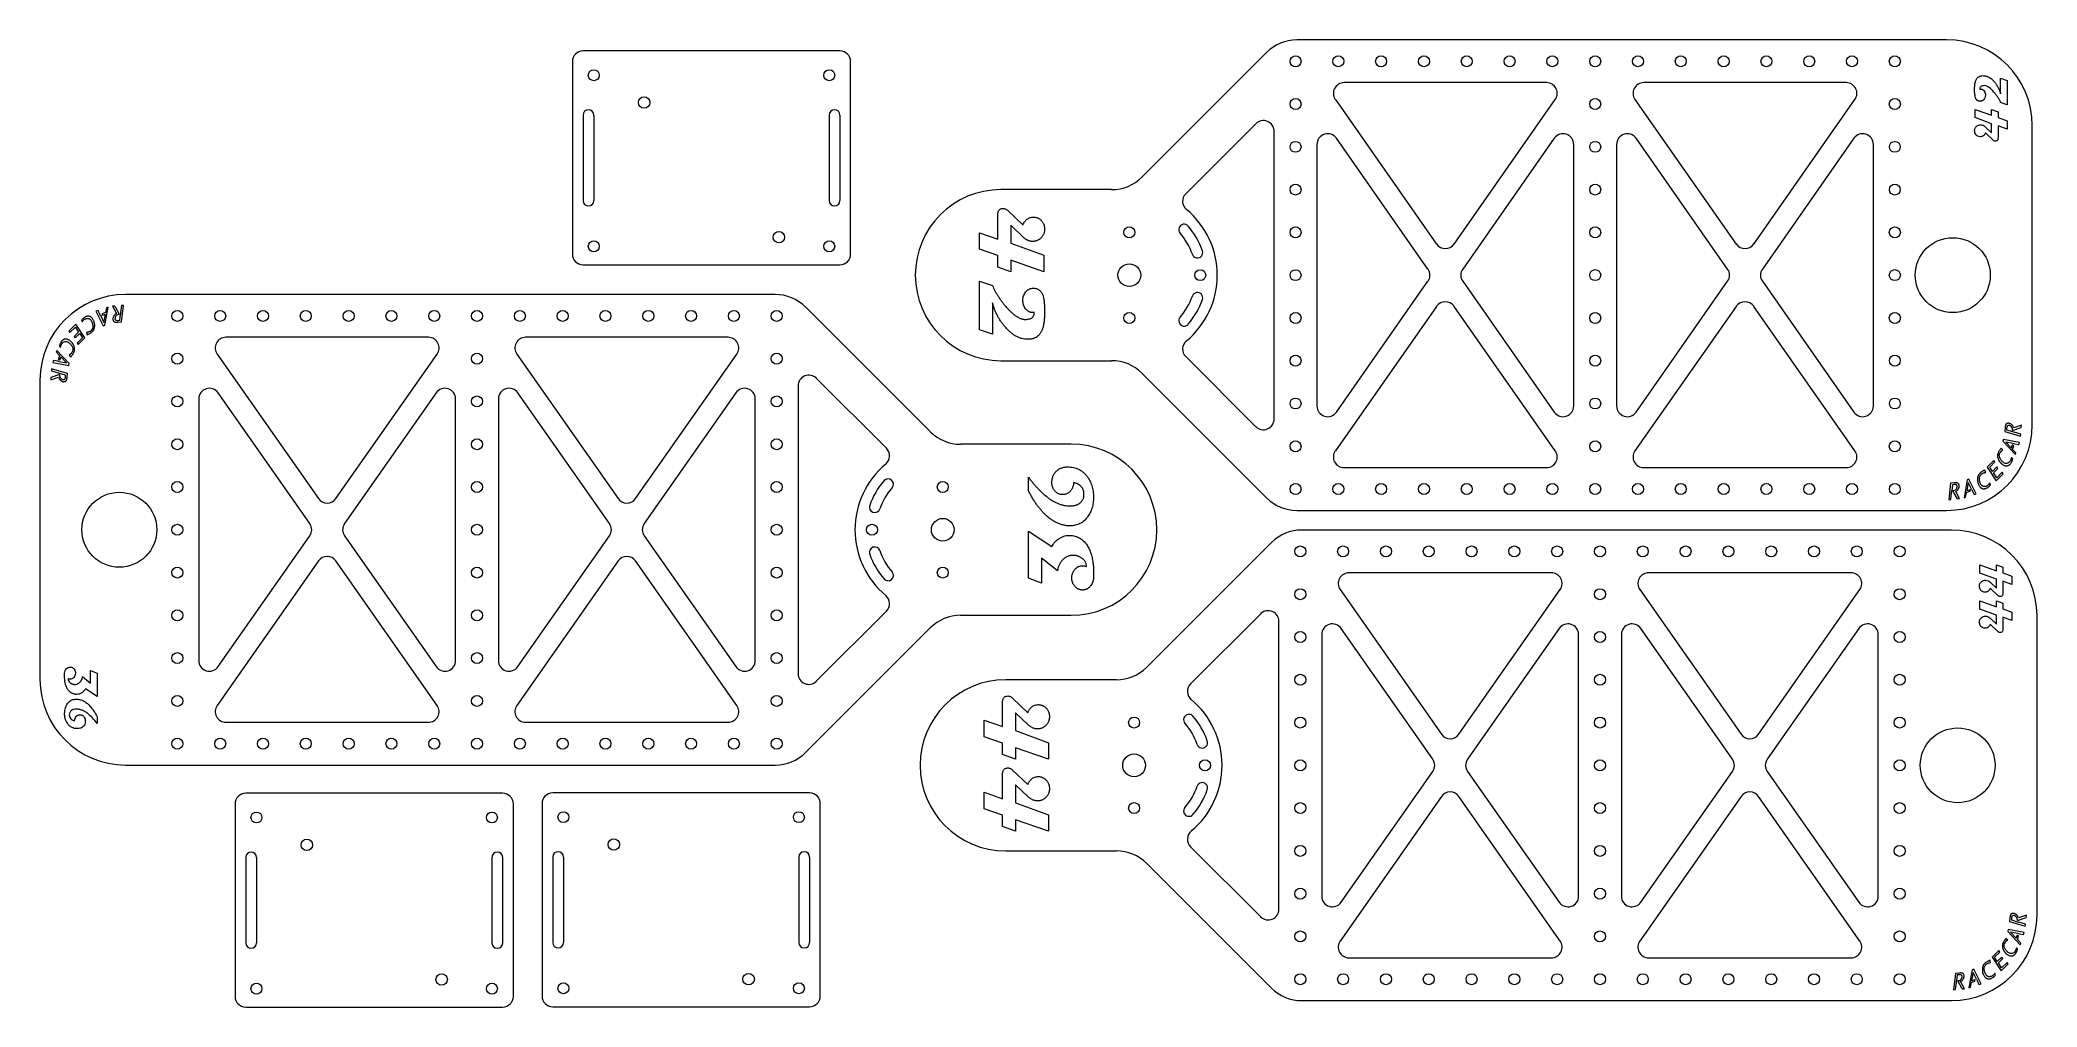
# Model space of a CAD drawing. Header units: inches. Extents: x 0.3 to 23.7, y 0.4 to 11.7.
import ezdxf

# ---------------------------------------------------------------- set-up
doc = ezdxf.new("R2010")
doc.units = ezdxf.units.IN
doc.header["$MEASUREMENT"] = 0
doc.layers.add('CUT', color=1, linetype='Continuous')

msp = doc.modelspace()

# ---------------------------------------------------------------- linework, layer by layer
at = {"layer": 'CUT', "linetype": 'Continuous', "lineweight": 15}
for p, q in [((22.616, 11.699), (15.027, 11.699)), ((6.565, 11.445), (6.565, 9.195)), ((9.69, 11.57), (6.69, 11.57)), ((9.815, 9.195), (9.815, 11.445)), ((14.673, 11.552), (13.216, 10.095)), ((17.943, 11.199), (15.578, 11.199)), ((21.443, 11.199), (19.078, 11.199)), ((23.247, 11.25), (23.323, 11.225)), ((23.247, 11.067), (23.247, 11.25)), ((23.323, 11.225), (23.323, 10.941)), ((15.476, 11.002), (16.658, 9.313)), ((16.863, 9.313), (18.045, 11.002)), ((18.976, 11.002), (20.158, 9.313)), ((20.363, 9.313), (21.545, 11.002)), ((23.003, 11.126), (23.003, 11.122)), ((23.323, 10.941), (23.247, 10.967)), ((6.69, 10.82), (6.69, 9.82)), ((6.815, 10.82), (6.815, 9.82)), ((9.565, 10.82), (9.565, 9.82)), ((9.69, 10.82), (9.69, 9.82)), ((22.948, 10.79), (22.948, 10.885)), ((22.948, 10.885), (23.14, 10.818)), ((23.14, 10.719), (22.948, 10.79)), ((23.14, 10.885), (23.216, 10.859)), ((23.14, 10.818), (23.14, 10.885)), ((23.216, 10.859), (23.216, 10.792)), ((23.216, 10.792), (23.323, 10.754)), ((23.323, 10.754), (23.323, 10.657)), ((14.547, 10.719), (13.729, 9.901)), ((14.761, 7.267), (14.761, 10.631)), ((16.558, 9.02), (15.488, 10.549)), ((18.033, 10.549), (16.964, 9.02)), ((20.058, 9.02), (18.988, 10.549)), ((21.533, 10.549), (20.464, 9.02)), ((23.063, 10.688), (23.14, 10.614)), ((23.16, 10.526), (23.069, 10.613)), ((23.14, 10.614), (23.14, 10.719)), ((23.216, 10.695), (23.216, 10.556)), ((23.323, 10.657), (23.216, 10.695)), ((23.616, 7.199), (23.616, 10.699)), ((15.261, 10.477), (15.261, 7.42)), ((18.261, 7.42), (18.261, 10.477)), ((18.761, 10.477), (18.761, 7.42)), ((21.761, 7.42), (21.761, 10.477)), ((12.863, 9.949), (11.57, 9.949)), ((11.533, 9.37), (11.533, 9.648)), ((11.645, 9.709), (11.828, 9.534)), ((11.32, 9.445), (11.533, 9.37)), ((11.32, 9.253), (11.32, 9.445)), ((11.685, 9.532), (11.685, 9.323)), ((11.839, 9.384), (11.685, 9.532)), ((11.533, 9.177), (11.32, 9.253)), ((11.533, 9.043), (11.533, 9.177)), ((11.685, 9.323), (12.07, 9.181)), ((11.685, 9.124), (11.685, 8.989)), ((12.07, 8.989), (11.685, 9.124)), ((12.07, 9.181), (12.07, 8.989)), ((6.69, 9.07), (9.69, 9.07)), ((11.32, 8.878), (11.472, 8.827)), ((11.32, 8.31), (11.32, 8.878)), ((11.685, 8.989), (11.533, 9.043)), ((15.488, 7.349), (16.558, 8.877)), ((16.964, 8.877), (18.033, 7.349)), ((18.988, 7.349), (20.058, 8.877)), ((20.464, 8.877), (21.533, 7.349)), ((8.934, 8.723), (1.346, 8.723)), ((0.831, 8.423), (0.838, 8.404)), ((1.024, 8.535), (1, 8.527)), ((1, 8.527), (1.084, 8.357)), ((1.047, 8.489), (1.024, 8.535)), ((1.055, 8.473), (1.047, 8.489)), ((1.055, 8.473), (1.093, 8.396)), ((1.072, 8.497), (1.069, 8.477)), ((1.11, 8.491), (1.069, 8.477)), ((1.113, 8.511), (1.072, 8.497)), ((1.093, 8.396), (1.11, 8.491)), ((1.105, 8.364), (1.142, 8.574)), ((1.123, 8.568), (1.113, 8.511)), ((1.142, 8.574), (1.123, 8.568)), ((1.219, 8.587), (1.193, 8.585)), ((1.193, 8.585), (1.239, 8.501)), ((1.219, 8.587), (1.272, 8.492)), ((1.255, 8.401), (1.3, 8.405)), ((1.262, 8.421), (1.278, 8.423)), ((1.278, 8.423), (1.286, 8.494)), ((1.288, 8.513), (1.286, 8.494)), ((1.297, 8.594), (1.288, 8.513)), ((1.322, 8.596), (1.297, 8.594)), ((1.3, 8.405), (1.322, 8.596)), ((10.745, 7.12), (9.288, 8.577)), ((11.472, 8.625), (11.472, 8.259)), ((11.958, 8.509), (11.958, 8.516)), ((16.658, 8.584), (15.476, 6.895)), ((18.045, 6.895), (16.863, 8.584)), ((20.158, 8.584), (18.976, 6.895)), ((21.545, 6.895), (20.363, 8.584)), ((0.765, 8.375), (0.684, 8.294)), ((0.684, 8.294), (0.695, 8.277)), ((0.695, 8.277), (0.76, 8.341)), ((0.798, 8.283), (0.747, 8.232)), ((0.747, 8.232), (0.758, 8.215)), ((0.758, 8.215), (0.81, 8.266)), ((0.76, 8.341), (0.798, 8.283)), ((0.871, 8.217), (0.765, 8.375)), ((0.842, 8.217), (0.782, 8.156)), ((0.793, 8.139), (0.871, 8.217)), ((0.81, 8.266), (0.842, 8.217)), ((0.888, 8.278), (0.898, 8.252)), ((1.084, 8.357), (1.105, 8.364)), ((4.883, 8.223), (2.518, 8.223)), ((8.383, 8.223), (6.018, 8.223)), ((11.472, 8.259), (11.32, 8.31)), ((0.503, 7.952), (0.495, 7.928)), ((0.554, 7.943), (0.503, 7.952)), ((0.542, 8.07), (0.536, 8.051)), ((0.536, 8.051), (0.576, 8.009)), ((0.688, 7.915), (0.542, 8.07)), ((0.554, 7.943), (0.571, 7.94)), ((0.576, 8.009), (0.562, 7.968)), ((0.576, 7.953), (0.562, 7.968)), ((0.571, 7.94), (0.655, 7.924)), ((0.573, 8.119), (0.587, 8.105)), ((0.59, 7.994), (0.576, 7.953)), ((0.655, 7.924), (0.59, 7.994)), ((0.688, 8.015), (0.709, 7.996)), ((0.782, 8.156), (0.793, 8.139)), ((2.416, 8.026), (3.598, 6.337)), ((3.803, 6.337), (4.985, 8.026)), ((5.916, 8.026), (7.098, 6.337)), ((7.303, 6.337), (8.485, 8.026)), ((11.57, 7.949), (12.863, 7.949)), ((13.729, 7.997), (14.547, 7.178)), ((0.346, 7.723), (0.346, 4.223)), ((0.471, 7.726), (0.561, 7.757)), ((0.473, 7.752), (0.471, 7.726)), ((0.576, 7.787), (0.473, 7.752)), ((0.482, 7.854), (0.48, 7.83)), ((0.48, 7.83), (0.558, 7.807)), ((0.667, 7.799), (0.482, 7.854)), ((0.495, 7.928), (0.682, 7.894)), ((0.577, 7.801), (0.558, 7.807)), ((0.645, 7.78), (0.577, 7.801)), ((0.644, 7.765), (0.645, 7.78)), ((0.663, 7.755), (0.667, 7.799)), ((0.682, 7.894), (0.688, 7.915)), ((10.232, 6.925), (9.414, 7.744)), ((13.216, 7.802), (14.673, 6.345)), ((2.201, 7.502), (2.201, 4.445)), ((3.498, 6.045), (2.428, 7.573)), ((4.973, 7.573), (3.903, 6.045)), ((5.201, 4.445), (5.201, 7.502)), ((5.701, 7.502), (5.701, 4.445)), ((6.998, 6.045), (5.928, 7.573)), ((8.473, 7.573), (7.403, 6.045)), ((8.701, 4.445), (8.701, 7.502)), ((9.201, 7.655), (9.201, 4.291)), ((23.28, 7.028), (23.273, 7.007)), ((23.273, 7.007), (23.419, 6.852)), ((23.466, 6.994), (23.28, 7.028)), ((23.299, 7.167), (23.295, 7.123)), ((23.295, 7.123), (23.479, 7.067)), ((23.317, 7.157), (23.316, 7.141)), ((23.316, 7.141), (23.384, 7.121)), ((23.384, 7.121), (23.403, 7.115)), ((23.385, 7.135), (23.488, 7.17)), ((23.49, 7.196), (23.4, 7.165)), ((23.481, 7.092), (23.403, 7.115)), ((23.479, 7.067), (23.481, 7.092)), ((23.488, 7.17), (23.49, 7.196)), ((12.391, 6.973), (11.099, 6.973)), ((23.168, 6.783), (23.09, 6.705)), ((23.119, 6.705), (23.18, 6.766)), ((23.18, 6.766), (23.168, 6.783)), ((23.273, 6.907), (23.252, 6.926)), ((23.306, 6.997), (23.372, 6.928)), ((23.39, 6.982), (23.306, 6.997)), ((23.372, 6.928), (23.385, 6.969)), ((23.389, 6.803), (23.374, 6.817)), ((23.385, 6.969), (23.399, 6.954)), ((23.386, 6.913), (23.399, 6.954)), ((23.425, 6.871), (23.386, 6.913)), ((23.408, 6.979), (23.39, 6.982)), ((23.408, 6.979), (23.458, 6.97)), ((23.419, 6.852), (23.425, 6.871)), ((23.458, 6.97), (23.466, 6.994)), ((11.891, 6.432), (11.891, 6.586)), ((15.578, 6.699), (17.943, 6.699)), ((19.078, 6.699), (21.443, 6.699)), ((22.856, 6.558), (22.82, 6.348)), ((22.877, 6.565), (22.856, 6.558)), ((22.961, 6.395), (22.877, 6.565)), ((23.073, 6.644), (23.063, 6.67)), ((23.09, 6.705), (23.196, 6.546)), ((23.151, 6.656), (23.119, 6.705)), ((23.203, 6.707), (23.151, 6.656)), ((23.163, 6.639), (23.215, 6.69)), ((23.201, 6.581), (23.163, 6.639)), ((23.196, 6.546), (23.278, 6.628)), ((23.266, 6.645), (23.201, 6.581)), ((23.215, 6.69), (23.203, 6.707)), ((23.278, 6.628), (23.266, 6.645)), ((22.661, 6.517), (22.64, 6.326)), ((22.64, 6.326), (22.664, 6.328)), ((22.706, 6.521), (22.661, 6.517)), ((22.664, 6.328), (22.673, 6.409)), ((22.673, 6.409), (22.676, 6.428)), ((22.684, 6.499), (22.676, 6.428)), ((22.699, 6.501), (22.684, 6.499)), ((22.742, 6.335), (22.69, 6.43)), ((22.768, 6.337), (22.722, 6.421)), ((22.742, 6.335), (22.768, 6.337)), ((22.82, 6.348), (22.838, 6.354)), ((22.838, 6.354), (22.848, 6.411)), ((22.848, 6.411), (22.889, 6.425)), ((22.868, 6.525), (22.852, 6.431)), ((22.852, 6.431), (22.893, 6.444)), ((22.906, 6.449), (22.868, 6.525)), ((22.889, 6.425), (22.893, 6.444)), ((22.906, 6.449), (22.914, 6.433)), ((22.914, 6.433), (22.937, 6.387)), ((22.937, 6.387), (22.961, 6.395)), ((23.13, 6.499), (23.123, 6.518)), ((15.027, 6.199), (22.616, 6.199)), ((2.428, 4.373), (3.498, 5.901)), ((3.903, 5.901), (4.973, 4.373)), ((5.928, 4.373), (6.998, 5.901)), ((7.403, 5.901), (8.473, 4.373)), ((11.891, 5.958), (12.163, 5.777)), ((11.891, 5.409), (11.891, 5.958)), ((22.672, 5.97), (15.084, 5.97)), ((3.598, 5.609), (2.416, 3.92)), ((4.985, 3.92), (3.803, 5.609)), ((7.098, 5.609), (5.916, 3.92)), ((8.485, 3.92), (7.303, 5.609)), ((12.043, 5.641), (12.043, 5.35)), ((12.231, 5.492), (12.043, 5.641)), ((14.73, 5.823), (13.273, 4.366)), ((12.043, 5.35), (11.891, 5.409)), ((18, 5.47), (15.635, 5.47)), ((21.5, 5.47), (19.135, 5.47)), ((23.004, 5.466), (23.004, 5.562)), ((23.004, 5.562), (23.197, 5.495)), ((23.197, 5.395), (23.004, 5.466)), ((23.197, 5.562), (23.273, 5.535)), ((23.197, 5.495), (23.197, 5.562)), ((23.197, 5.29), (23.197, 5.395)), ((23.273, 5.535), (23.273, 5.468)), ((23.273, 5.468), (23.379, 5.43)), ((23.273, 5.372), (23.273, 5.233)), ((23.379, 5.334), (23.273, 5.372)), ((23.379, 5.43), (23.379, 5.334)), ((15.533, 5.273), (16.715, 3.584)), ((16.92, 3.584), (18.102, 5.273)), ((19.033, 5.273), (20.215, 3.584)), ((20.42, 3.584), (21.602, 5.273)), ((23.004, 5.045), (23.004, 5.141)), ((23.004, 5.141), (23.197, 5.074)), ((23.119, 5.364), (23.197, 5.29)), ((23.217, 5.202), (23.125, 5.29)), ((23.197, 5.141), (23.273, 5.114)), ((23.197, 5.074), (23.197, 5.141)), ((9.414, 4.203), (10.232, 5.021)), ((11.099, 4.973), (12.391, 4.973)), ((14.604, 4.99), (13.786, 4.172)), ((14.817, 1.538), (14.817, 4.902)), ((23.197, 4.974), (23.004, 5.045)), ((23.119, 4.944), (23.197, 4.87)), ((23.197, 4.87), (23.197, 4.974)), ((23.273, 5.114), (23.273, 5.048)), ((23.273, 5.048), (23.379, 5.01)), ((23.273, 4.951), (23.273, 4.812)), ((23.379, 4.913), (23.273, 4.951)), ((23.379, 5.01), (23.379, 4.913)), ((23.672, 1.47), (23.672, 4.97)), ((9.288, 3.37), (10.745, 4.827)), ((15.317, 4.748), (15.317, 1.691)), ((16.615, 3.291), (15.545, 4.82)), ((18.09, 4.82), (17.02, 3.291)), ((18.317, 1.691), (18.317, 4.748)), ((18.817, 4.748), (18.817, 1.691)), ((20.115, 3.291), (19.045, 4.82)), ((21.59, 4.82), (20.52, 3.291)), ((21.817, 1.691), (21.817, 4.748)), ((23.217, 4.782), (23.125, 4.869)), ((0.844, 4.257), (0.938, 4.182)), ((0.938, 4.182), (0.938, 4.328)), ((0.938, 4.328), (1.014, 4.298)), ((1.014, 4.298), (1.014, 4.024)), ((12.919, 4.22), (11.626, 4.22)), ((1.014, 4.024), (0.878, 4.114)), ((11.702, 4.01), (11.885, 3.835)), ((1.014, 3.787), (1.014, 3.709)), ((11.376, 3.747), (11.589, 3.672)), ((11.376, 3.554), (11.376, 3.747)), ((11.589, 3.672), (11.589, 3.95)), ((11.741, 3.834), (11.741, 3.625)), ((11.896, 3.686), (11.741, 3.834)), ((2.518, 3.723), (4.883, 3.723)), ((6.018, 3.723), (8.383, 3.723)), ((11.589, 3.478), (11.376, 3.554)), ((11.741, 3.625), (12.126, 3.482)), ((11.589, 3.345), (11.589, 3.478)), ((11.741, 3.291), (11.589, 3.345)), ((11.741, 3.425), (11.741, 3.291)), ((12.126, 3.291), (11.741, 3.425)), ((12.126, 3.482), (12.126, 3.291)), ((1.346, 3.223), (8.934, 3.223)), ((11.589, 2.83), (11.589, 3.108)), ((11.702, 3.169), (11.885, 2.994)), ((15.545, 1.62), (16.615, 3.148)), ((17.02, 3.148), (18.09, 1.62)), ((19.045, 1.62), (20.115, 3.148)), ((20.52, 3.148), (21.59, 1.62)), ((5.75, 2.894), (2.75, 2.894)), ((9.335, 2.898), (6.335, 2.898)), ((11.376, 2.906), (11.589, 2.83)), ((11.376, 2.713), (11.376, 2.906)), ((11.741, 2.993), (11.741, 2.783)), ((11.896, 2.845), (11.741, 2.993)), ((16.715, 2.855), (15.533, 1.166)), ((18.102, 1.166), (16.92, 2.855)), ((20.215, 2.855), (19.033, 1.166)), ((21.602, 1.166), (20.42, 2.855)), ((2.625, 2.769), (2.625, 0.519)), ((5.875, 0.519), (5.875, 2.769)), ((6.21, 2.773), (6.21, 0.523)), ((9.46, 0.523), (9.46, 2.773)), ((11.589, 2.637), (11.376, 2.713)), ((11.589, 2.503), (11.589, 2.637)), ((11.741, 2.783), (12.126, 2.641)), ((11.741, 2.584), (11.741, 2.449)), ((12.126, 2.449), (11.741, 2.584)), ((12.126, 2.641), (12.126, 2.449)), ((11.741, 2.449), (11.589, 2.503)), ((2.75, 2.144), (2.75, 1.144)), ((2.875, 2.144), (2.875, 1.144)), ((5.625, 2.144), (5.625, 1.144)), ((5.75, 2.144), (5.75, 1.144)), ((6.335, 2.148), (6.335, 1.148)), ((6.46, 2.148), (6.46, 1.148)), ((9.21, 2.148), (9.21, 1.148)), ((9.335, 2.148), (9.335, 1.148)), ((11.626, 2.22), (12.919, 2.22)), ((13.786, 2.268), (14.604, 1.449)), ((13.273, 2.073), (14.73, 0.616)), ((23.355, 1.438), (23.351, 1.394)), ((23.374, 1.428), (23.372, 1.412)), ((23.372, 1.412), (23.441, 1.392)), ((23.442, 1.406), (23.545, 1.441)), ((23.547, 1.467), (23.457, 1.436)), ((23.545, 1.441), (23.547, 1.467)), ((23.33, 1.178), (23.309, 1.197)), ((23.336, 1.299), (23.329, 1.278)), ((23.329, 1.278), (23.475, 1.123)), ((23.523, 1.265), (23.336, 1.299)), ((23.351, 1.394), (23.535, 1.338)), ((23.362, 1.269), (23.428, 1.199)), ((23.447, 1.253), (23.362, 1.269)), ((23.428, 1.199), (23.442, 1.24)), ((23.441, 1.392), (23.46, 1.386)), ((23.442, 1.24), (23.456, 1.225)), ((23.442, 1.184), (23.456, 1.225)), ((23.482, 1.142), (23.442, 1.184)), ((23.464, 1.25), (23.447, 1.253)), ((23.538, 1.363), (23.46, 1.386)), ((23.464, 1.25), (23.514, 1.241)), ((23.514, 1.241), (23.523, 1.265)), ((23.535, 1.338), (23.538, 1.363)), ((15.635, 0.97), (18, 0.97)), ((19.135, 0.97), (21.5, 0.97)), ((23.13, 0.915), (23.12, 0.941)), ((23.224, 1.054), (23.147, 0.976)), ((23.147, 0.976), (23.252, 0.818)), ((23.175, 0.976), (23.236, 1.037)), ((23.208, 0.927), (23.175, 0.976)), ((23.259, 0.978), (23.208, 0.927)), ((23.22, 0.91), (23.271, 0.961)), ((23.236, 1.037), (23.224, 1.054)), ((23.271, 0.961), (23.259, 0.978)), ((23.445, 1.074), (23.431, 1.088)), ((23.475, 1.123), (23.482, 1.142)), ((22.718, 0.788), (22.696, 0.597)), ((22.763, 0.792), (22.718, 0.788)), ((22.74, 0.77), (22.732, 0.699)), ((22.756, 0.772), (22.74, 0.77)), ((22.799, 0.606), (22.746, 0.701)), ((22.913, 0.829), (22.876, 0.619)), ((22.925, 0.797), (22.908, 0.702)), ((22.908, 0.702), (22.949, 0.716)), ((22.934, 0.836), (22.913, 0.829)), ((22.963, 0.72), (22.925, 0.797)), ((23.018, 0.666), (22.934, 0.836)), ((22.946, 0.696), (22.949, 0.716)), ((22.963, 0.72), (22.971, 0.704)), ((22.971, 0.704), (22.994, 0.658)), ((23.186, 0.77), (23.18, 0.789)), ((23.258, 0.852), (23.22, 0.91)), ((23.252, 0.818), (23.334, 0.899)), ((23.322, 0.916), (23.258, 0.852)), ((23.334, 0.899), (23.322, 0.916)), ((15.084, 0.47), (22.672, 0.47)), ((22.696, 0.597), (22.721, 0.599)), ((22.721, 0.599), (22.73, 0.68)), ((22.73, 0.68), (22.732, 0.699)), ((22.825, 0.608), (22.779, 0.692)), ((22.799, 0.606), (22.825, 0.608)), ((22.876, 0.619), (22.895, 0.625)), ((22.895, 0.625), (22.905, 0.682)), ((22.905, 0.682), (22.946, 0.696)), ((22.994, 0.658), (23.018, 0.666)), ((2.75, 0.394), (5.75, 0.394)), ((6.335, 0.398), (9.335, 0.398))]:
    msp.add_line(p, q, dxfattribs=at)
for centre, radius in [((15.011, 11.449), 0.0643), ((15.511, 11.449), 0.0642), ((16.011, 11.449), 0.0643), ((16.511, 11.449), 0.0642), ((17.011, 11.449), 0.0642), ((17.511, 11.449), 0.0643), ((18.011, 11.449), 0.0642), ((18.511, 11.449), 0.0643), ((19.011, 11.449), 0.0642), ((19.511, 11.449), 0.0642), ((20.011, 11.449), 0.0643), ((20.511, 11.449), 0.0642), ((21.011, 11.449), 0.0643), ((21.511, 11.449), 0.0642), ((22.011, 11.449), 0.0643), ((6.815, 11.286), 0.0642), ((9.565, 11.286), 0.0642), ((7.403, 10.967), 0.0669), ((15.011, 10.949), 0.0643), ((18.511, 10.949), 0.0643), ((22.011, 10.949), 0.0643), ((15.011, 10.449), 0.0642), ((18.511, 10.449), 0.0642), ((22.011, 10.449), 0.0642), ((15.011, 9.949), 0.0642), ((18.511, 9.949), 0.0642), ((22.011, 9.949), 0.0642), ((6.815, 9.286), 0.0642), ((8.977, 9.392), 0.0669), ((9.565, 9.286), 0.0642), ((13.07, 9.449), 0.0642), ((15.011, 9.449), 0.0642), ((18.511, 9.449), 0.0642), ((22.011, 9.449), 0.0643), ((22.688, 8.949), 0.438), ((13.07, 8.949), 0.133), ((13.898, 8.949), 0.0642), ((15.011, 8.949), 0.0642), ((18.511, 8.949), 0.0643), ((22.011, 8.949), 0.0643), ((1.951, 8.473), 0.0642), ((2.451, 8.473), 0.0642), ((2.951, 8.473), 0.0642), ((3.451, 8.473), 0.0642), ((3.951, 8.473), 0.0642), ((4.451, 8.473), 0.0642), ((4.951, 8.473), 0.0643), ((5.451, 8.473), 0.0642), ((5.951, 8.473), 0.0642), ((6.451, 8.473), 0.0642), ((6.951, 8.473), 0.0642), ((7.451, 8.473), 0.0643), ((7.951, 8.473), 0.0643), ((8.451, 8.473), 0.0642), ((8.951, 8.473), 0.0642), ((13.07, 8.449), 0.0643), ((15.011, 8.449), 0.0643), ((18.511, 8.449), 0.0642), ((22.011, 8.449), 0.0643), ((1.951, 7.973), 0.0642), ((5.451, 7.973), 0.0642), ((8.951, 7.973), 0.0642), ((15.011, 7.949), 0.0642), ((18.511, 7.949), 0.0642), ((22.011, 7.949), 0.0642), ((1.951, 7.473), 0.0642), ((5.451, 7.473), 0.0642), ((8.951, 7.473), 0.0642), ((15.011, 7.449), 0.0642), ((18.511, 7.449), 0.0642), ((22.011, 7.449), 0.0642), ((1.951, 6.973), 0.0642), ((5.451, 6.973), 0.0642), ((8.951, 6.973), 0.0642), ((15.011, 6.949), 0.0642), ((18.511, 6.949), 0.0642), ((22.011, 6.949), 0.0643), ((1.951, 6.473), 0.0642), ((5.451, 6.473), 0.0642), ((8.951, 6.473), 0.0642), ((10.891, 6.473), 0.0642), ((1.273, 5.973), 0.438), ((15.011, 6.449), 0.0643), ((15.511, 6.449), 0.0642), ((16.011, 6.449), 0.0642), ((16.511, 6.449), 0.0642), ((17.011, 6.449), 0.0642), ((17.511, 6.449), 0.0643), ((18.011, 6.449), 0.0642), ((18.511, 6.449), 0.0643), ((19.011, 6.449), 0.0642), ((19.511, 6.449), 0.0642), ((20.011, 6.449), 0.0643), ((20.511, 6.449), 0.0642), ((21.011, 6.449), 0.0643), ((21.511, 6.449), 0.0642), ((22.011, 6.449), 0.0642), ((10.891, 5.973), 0.133), ((1.951, 5.973), 0.0642), ((5.451, 5.973), 0.0642), ((8.951, 5.973), 0.0642), ((10.064, 5.973), 0.0642), ((15.067, 5.72), 0.0642), ((15.567, 5.72), 0.0642), ((16.067, 5.72), 0.0643), ((16.567, 5.72), 0.0643), ((17.067, 5.72), 0.0643), ((17.567, 5.72), 0.0642), ((18.067, 5.72), 0.0643), ((18.567, 5.72), 0.0642), ((19.067, 5.72), 0.0643), ((19.567, 5.72), 0.0643), ((20.067, 5.72), 0.0642), ((20.567, 5.72), 0.0643), ((21.067, 5.72), 0.0642), ((21.567, 5.72), 0.0643), ((22.067, 5.72), 0.0642), ((1.951, 5.473), 0.0642), ((5.451, 5.473), 0.0642), ((8.951, 5.473), 0.0642), ((10.891, 5.473), 0.0642), ((15.067, 5.22), 0.0642), ((18.567, 5.22), 0.0642), ((22.067, 5.22), 0.0642), ((1.951, 4.973), 0.0642), ((5.451, 4.973), 0.0642), ((8.951, 4.973), 0.0642), ((15.067, 4.72), 0.0642), ((18.567, 4.72), 0.0643), ((22.067, 4.72), 0.0643), ((1.951, 4.473), 0.0642), ((5.451, 4.473), 0.0642), ((8.951, 4.473), 0.0642), ((15.067, 4.22), 0.0642), ((18.567, 4.22), 0.0643), ((22.067, 4.22), 0.0643), ((1.951, 3.973), 0.0642), ((5.451, 3.973), 0.0642), ((8.951, 3.973), 0.0642), ((13.126, 3.72), 0.0643), ((15.067, 3.72), 0.0643), ((18.567, 3.72), 0.0643), ((22.067, 3.72), 0.0642), ((1.951, 3.473), 0.0642), ((2.451, 3.473), 0.0642), ((2.951, 3.473), 0.0642), ((3.451, 3.473), 0.0642), ((3.951, 3.473), 0.0642), ((4.451, 3.473), 0.0642), ((4.951, 3.473), 0.0643), ((5.451, 3.473), 0.0642), ((5.951, 3.473), 0.0642), ((6.451, 3.473), 0.0642), ((6.951, 3.473), 0.0642), ((7.451, 3.473), 0.0643), ((7.951, 3.473), 0.0643), ((8.451, 3.473), 0.0642), ((8.951, 3.473), 0.0642), ((22.745, 3.22), 0.437), ((13.126, 3.22), 0.133), ((13.954, 3.22), 0.0643), ((15.067, 3.22), 0.0642), ((18.567, 3.22), 0.0642), ((22.067, 3.22), 0.0642), ((2.875, 2.61), 0.0642), ((5.625, 2.61), 0.0642), ((6.46, 2.614), 0.0642), ((9.21, 2.614), 0.0642), ((13.126, 2.72), 0.0642), ((15.067, 2.72), 0.0642), ((18.567, 2.72), 0.0643), ((22.067, 2.72), 0.0642), ((3.463, 2.291), 0.0669), ((7.048, 2.294), 0.0669), ((15.067, 2.22), 0.0642), ((18.567, 2.22), 0.0643), ((22.067, 2.22), 0.0643), ((15.067, 1.72), 0.0643), ((18.567, 1.72), 0.0643), ((22.067, 1.72), 0.0643), ((15.067, 1.22), 0.0643), ((18.567, 1.22), 0.0643), ((22.067, 1.22), 0.0642), ((5.038, 0.716), 0.0669), ((8.623, 0.72), 0.0669), ((15.067, 0.72), 0.0642), ((15.567, 0.72), 0.0642), ((16.067, 0.72), 0.0643), ((16.567, 0.72), 0.0643), ((17.067, 0.72), 0.0643), ((17.567, 0.72), 0.0642), ((18.067, 0.72), 0.0643), ((18.567, 0.72), 0.0642), ((19.067, 0.72), 0.0643), ((19.567, 0.72), 0.0643), ((20.067, 0.72), 0.0642), ((20.567, 0.72), 0.0643), ((21.067, 0.72), 0.0642), ((21.567, 0.72), 0.0643), ((22.067, 0.72), 0.0643), ((2.875, 0.61), 0.0642), ((5.625, 0.61), 0.0642), ((6.46, 0.614), 0.0642), ((9.21, 0.614), 0.0642)]:
    msp.add_circle(centre, radius, dxfattribs=at)
for centre, radius, start, end in [((15.027, 11.199), 0.5, 90, 135), ((22.616, 10.699), 1, 0, 90), ((6.69, 11.445), 0.125, 90, 180), ((9.69, 11.445), 0.125, 0, 90), ((15.578, 11.074), 0.125, 90, 214.992), ((17.943, 11.074), 0.125, 325.008, 90), ((19.078, 11.074), 0.125, 90, 214.992), ((21.443, 11.074), 0.125, 325.008, 90), ((6.752, 10.82), 0.0625, 0, 180), ((9.627, 10.82), 0.0625, 0, 180), ((14.636, 10.631), 0.125, 0, 135), ((15.386, 10.477), 0.125, 34.992, 180), ((18.136, 10.477), 0.125, 0, 145.008), ((18.886, 10.477), 0.125, 34.992, 180), ((21.636, 10.477), 0.125, 0, 145.008), ((12.863, 10.449), 0.5, 270, 315), ((6.752, 9.82), 0.0625, 180, 0), ((9.627, 9.82), 0.0625, 180, 0), ((11.57, 8.949), 1, 90, 270), ((13.817, 9.812), 0.125, 135, 230.1519), ((13.097, 8.949), 1, 309.8481, 50.1519), ((13.71, 9.482), 0.0625, 41.0184, 221.0184), ((13.097, 8.949), 0.75, 18.9816, 41.0184), ((13.097, 8.949), 0.875, 18.9816, 41.0184), ((6.69, 9.195), 0.125, 180, 270), ((9.69, 9.195), 0.125, 270, 0), ((13.865, 9.213), 0.0625, 198.9816, 18.9816), ((16.761, 9.385), 0.125, 214.992, 325.008), ((20.261, 9.385), 0.125, 214.992, 325.008), ((16.456, 8.949), 0.125, 325.008, 34.992), ((17.066, 8.949), 0.125, 145.008, 214.992), ((19.956, 8.949), 0.125, 325.008, 34.992), ((20.566, 8.949), 0.125, 145.008, 214.992), ((1.346, 7.723), 1, 90, 180), ((8.934, 8.223), 0.5, 45, 90), ((13.097, 8.949), 0.75, 318.9816, 341.0184), ((13.097, 8.949), 0.875, 318.9816, 341.0184), ((13.865, 8.684), 0.0625, 341.0184, 161.0184), ((16.761, 8.513), 0.125, 34.992, 145.008), ((20.261, 8.513), 0.125, 34.992, 145.008), ((13.71, 8.415), 0.0625, 138.9816, 318.9816), ((2.518, 8.098), 0.125, 90, 214.992), ((4.883, 8.098), 0.125, 325.008, 90), ((6.018, 8.098), 0.125, 90, 214.992), ((8.383, 8.098), 0.125, 325.008, 90), ((13.817, 8.085), 0.125, 129.8481, 225), ((12.863, 7.449), 0.5, 45, 90), ((9.326, 7.655), 0.125, 45, 180), ((2.326, 7.502), 0.125, 34.992, 180), ((5.076, 7.502), 0.125, 0, 145.008), ((5.826, 7.502), 0.125, 34.992, 180), ((8.576, 7.502), 0.125, 0, 145.008), ((14.636, 7.267), 0.125, 225, 0), ((15.386, 7.42), 0.125, 180, 325.008), ((18.136, 7.42), 0.125, 214.992, 0), ((18.886, 7.42), 0.125, 180, 325.008), ((21.636, 7.42), 0.125, 214.992, 0), ((11.099, 7.473), 0.5, 225, 270), ((22.616, 7.199), 1, 270, 0), ((10.144, 6.837), 0.125, 309.8481, 45), ((12.391, 5.973), 1, 270, 90), ((15.578, 6.824), 0.125, 145.008, 270), ((17.943, 6.824), 0.125, 270, 34.992), ((19.078, 6.824), 0.125, 145.008, 270), ((21.443, 6.824), 0.125, 270, 34.992), ((10.865, 5.973), 1, 129.8481, 230.1519), ((10.865, 5.973), 0.875, 138.9816, 161.0184), ((10.252, 6.506), 0.0625, 318.9816, 138.9816), ((3.701, 6.409), 0.125, 214.992, 325.008), ((7.201, 6.409), 0.125, 214.992, 325.008), ((10.865, 5.973), 0.75, 138.9816, 161.0184), ((15.027, 6.699), 0.5, 225, 270), ((10.096, 6.237), 0.0625, 161.0184, 341.0184), ((3.395, 5.973), 0.125, 325.008, 34.992), ((4.006, 5.973), 0.125, 145.008, 214.992), ((6.895, 5.973), 0.125, 325.008, 34.992), ((7.506, 5.973), 0.125, 145.008, 214.992), ((15.084, 5.47), 0.5, 90, 135), ((22.672, 4.97), 1, 0, 90), ((3.701, 5.537), 0.125, 34.992, 145.008), ((7.201, 5.537), 0.125, 34.992, 145.008), ((10.096, 5.709), 0.0625, 18.9816, 198.9816), ((10.865, 5.973), 0.875, 198.9816, 221.0184), ((10.865, 5.973), 0.75, 198.9816, 221.0184), ((10.252, 5.44), 0.0625, 221.0184, 41.0184), ((15.635, 5.345), 0.125, 90, 214.992), ((18, 5.345), 0.125, 325.008, 90), ((19.135, 5.345), 0.125, 90, 214.992), ((21.5, 5.345), 0.125, 325.008, 90), ((10.144, 5.109), 0.125, 315, 50.1519), ((11.099, 4.473), 0.5, 90, 135), ((14.692, 4.902), 0.125, 0, 135), ((15.442, 4.748), 0.125, 34.992, 180), ((18.192, 4.748), 0.125, 0, 145.008), ((18.942, 4.748), 0.125, 34.992, 180), ((21.692, 4.748), 0.125, 0, 145.008), ((2.326, 4.445), 0.125, 180, 325.008), ((5.076, 4.445), 0.125, 214.992, 0), ((5.826, 4.445), 0.125, 180, 325.008), ((8.576, 4.445), 0.125, 214.992, 0), ((1.346, 4.223), 1, 180, 270), ((9.326, 4.291), 0.125, 180, 315), ((11.626, 3.22), 1, 90, 270), ((12.919, 4.72), 0.5, 270, 315), ((13.874, 4.083), 0.125, 135, 230.1519), ((13.153, 3.22), 1, 309.8481, 50.1519), ((2.518, 3.848), 0.125, 145.008, 270), ((4.883, 3.848), 0.125, 270, 34.992), ((6.018, 3.848), 0.125, 145.008, 270), ((8.383, 3.848), 0.125, 270, 34.992), ((13.766, 3.753), 0.0625, 41.0184, 221.0184), ((13.153, 3.22), 0.875, 18.9816, 41.0184), ((13.153, 3.22), 0.75, 18.9816, 41.0184), ((13.921, 3.484), 0.0625, 198.9816, 18.9816), ((16.817, 3.656), 0.125, 214.992, 325.008), ((20.317, 3.656), 0.125, 214.992, 325.008), ((8.934, 3.723), 0.5, 270, 315), ((16.512, 3.22), 0.125, 325.008, 34.992), ((17.123, 3.22), 0.125, 145.008, 214.992), ((20.012, 3.22), 0.125, 325.008, 34.992), ((20.623, 3.22), 0.125, 145.008, 214.992), ((2.75, 2.769), 0.125, 90, 180), ((5.75, 2.769), 0.125, 0, 90), ((6.335, 2.773), 0.125, 90, 180), ((9.335, 2.773), 0.125, 0, 90), ((13.153, 3.22), 0.75, 318.9816, 341.0184), ((13.153, 3.22), 0.875, 318.9816, 341.0184), ((13.921, 2.955), 0.0625, 341.0184, 161.0184), ((16.817, 2.784), 0.125, 34.992, 145.008), ((20.317, 2.784), 0.125, 34.992, 145.008), ((13.766, 2.686), 0.0625, 138.9816, 318.9816), ((13.874, 2.356), 0.125, 129.8481, 225), ((2.813, 2.144), 0.0625, 0, 180), ((5.688, 2.144), 0.0625, 0, 180), ((6.398, 2.148), 0.0625, 0, 180), ((9.273, 2.148), 0.0625, 0, 180), ((12.919, 1.72), 0.5, 45, 90), ((15.442, 1.691), 0.125, 180, 325.008), ((18.192, 1.691), 0.125, 214.992, 0), ((18.942, 1.691), 0.125, 180, 325.008), ((21.692, 1.691), 0.125, 214.992, 0), ((14.692, 1.538), 0.125, 225, 0), ((22.672, 1.47), 1, 270, 0), ((15.635, 1.095), 0.125, 145.008, 270), ((18, 1.095), 0.125, 270, 34.992), ((19.135, 1.095), 0.125, 145.008, 270), ((21.5, 1.095), 0.125, 270, 34.992), ((2.813, 1.144), 0.0625, 180, 0), ((5.688, 1.144), 0.0625, 180, 0), ((6.398, 1.148), 0.0625, 180, 0), ((9.273, 1.148), 0.0625, 180, 0), ((2.75, 0.519), 0.125, 180, 270), ((5.75, 0.519), 0.125, 270, 0), ((6.335, 0.523), 0.125, 180, 270), ((9.335, 0.523), 0.125, 270, 0), ((15.084, 0.97), 0.5, 225, 270)]:
    msp.add_arc(centre, radius, start, end, dxfattribs=at)
for points, knots in [([(22.943, 11.117), (22.943, 11.136), (22.943, 11.17), (22.951, 11.203), (22.954, 11.218)], [0, 0, 0, 0, 0.5603512, 1, 1, 1, 1]), ([(22.954, 11.218), (22.958, 11.228), (22.966, 11.248), (22.989, 11.269), (23.015, 11.279), (23.032, 11.28), (23.04, 11.281)], [0, 0, 0, 0, 0.2802261, 0.5595301, 0.7795511, 1, 1, 1, 1]), ([(23.04, 11.281), (23.046, 11.281), (23.058, 11.28), (23.076, 11.276), (23.093, 11.271), (23.11, 11.263), (23.127, 11.252), (23.143, 11.24), (23.159, 11.225), (23.169, 11.213), (23.174, 11.208)], [0.0000032, 0.0000032, 0.0000032, 0.0000032, 0.1131611, 0.2267763, 0.3415745, 0.4599756, 0.5840754, 0.7141746, 0.8529395, 1, 1, 1, 1]), ([(23.174, 11.208), (23.178, 11.202), (23.186, 11.192), (23.198, 11.176), (23.208, 11.159), (23.218, 11.142), (23.227, 11.124), (23.234, 11.106), (23.241, 11.087), (23.245, 11.074), (23.247, 11.067)], [0, 0, 0, 0, 0.1257933, 0.2507734, 0.3746326, 0.4986888, 0.6228423, 0.7477158, 0.8730495, 0.9999991, 0.9999991, 0.9999991, 0.9999991]), ([(22.953, 11.023), (22.949, 11.04), (22.943, 11.071), (22.943, 11.103), (22.943, 11.117)], [0, 0, 0, 0, 0.55934, 1, 1, 1, 1]), ([(23.009, 10.982), (23.006, 10.982), (22.999, 10.982), (22.99, 10.984), (22.982, 10.987), (22.974, 10.992), (22.967, 10.998), (22.961, 11.005), (22.956, 11.014), (22.954, 11.02), (22.953, 11.023)], [0, 0, 0, 0, 0.133509, 0.258007, 0.377248, 0.492585, 0.609345, 0.730927, 0.860299, 1, 1, 1, 1]), ([(23.055, 11.164), (23.048, 11.164), (23.034, 11.163), (23.016, 11.156), (23.005, 11.142), (23.004, 11.131), (23.003, 11.126)], [0, 0, 0, 0, 0.281209, 0.560663, 0.77985, 1, 1, 1, 1]), ([(23.003, 11.122), (23.005, 11.123), (23.009, 11.123), (23.012, 11.124), (23.013, 11.124)], [0, 0, 0, 0, 0.560096, 1, 1, 1, 1]), ([(23.052, 11.004), (23.051, 11.002), (23.048, 10.999), (23.043, 10.994), (23.038, 10.99), (23.033, 10.987), (23.027, 10.985), (23.022, 10.983), (23.015, 10.982), (23.011, 10.982), (23.009, 10.982)], [0, 0, 0, 0, 0.136193, 0.265487, 0.391515, 0.512284, 0.632259, 0.752369, 0.875388, 1, 1, 1, 1]), ([(23.013, 11.124), (23.018, 11.123), (23.027, 11.123), (23.042, 11.116), (23.049, 11.107), (23.054, 11.101)], [0, 0, 0, 0, 0.280211, 0.56038, 1, 1, 1, 1]), ([(23.069, 11.052), (23.068, 11.042), (23.067, 11.025), (23.057, 11.01), (23.052, 11.004)], [0, 0, 0, 0, 0.559541, 1, 1, 1, 1]), ([(23.054, 11.101), (23.059, 11.093), (23.068, 11.078), (23.069, 11.06), (23.069, 11.052)], [0, 0, 0, 0, 0.559303, 1, 1, 1, 1]), ([(23.169, 11.089), (23.151, 11.108), (23.126, 11.135), (23.086, 11.16), (23.065, 11.163), (23.055, 11.164)], [0, 0, 0, 0, 0.5603022, 0.7805955, 1, 1, 1, 1]), ([(23.247, 10.967), (23.245, 10.972), (23.24, 10.982), (23.233, 10.997), (23.225, 11.012), (23.215, 11.027), (23.205, 11.043), (23.194, 11.058), (23.182, 11.074), (23.173, 11.084), (23.169, 11.089)], [0.0000011, 0.0000011, 0.0000011, 0.0000011, 0.1118411, 0.2273875, 0.3459365, 0.4686931, 0.5951088, 0.7256745, 0.8605807, 0.9999985, 0.9999985, 0.9999985, 0.9999985]), ([(22.943, 10.637), (22.944, 10.647), (22.946, 10.668), (22.965, 10.692), (22.989, 10.706), (23.005, 10.707), (23.013, 10.708)], [0, 0, 0, 0, 0.279745, 0.559447, 0.779603, 1, 1, 1, 1]), ([(22.96, 10.588), (22.954, 10.596), (22.944, 10.611), (22.943, 10.629), (22.943, 10.637)], [0, 0, 0, 0, 0.559288, 1, 1, 1, 1]), ([(23.007, 10.566), (22.997, 10.567), (22.979, 10.57), (22.966, 10.582), (22.96, 10.588)], [0, 0, 0, 0, 0.558759, 1, 1, 1, 1]), ([(23.069, 10.613), (23.067, 10.61), (23.065, 10.603), (23.06, 10.594), (23.053, 10.586), (23.045, 10.579), (23.037, 10.573), (23.027, 10.569), (23.017, 10.567), (23.011, 10.566), (23.007, 10.566)], [0, 0, 0, 0, 0.1285711, 0.2547157, 0.3785565, 0.5060389, 0.631936, 0.7536707, 0.8751415, 0.9999946, 0.9999946, 0.9999946, 0.9999946]), ([(23.013, 10.708), (23.024, 10.707), (23.042, 10.704), (23.056, 10.693), (23.063, 10.688)], [0, 0, 0, 0, 0.55848, 1, 1, 1, 1]), ([(23.186, 10.516), (23.18, 10.516), (23.171, 10.517), (23.163, 10.523), (23.16, 10.526)], [0, 0, 0, 0, 0.559002, 1, 1, 1, 1]), ([(23.216, 10.556), (23.216, 10.551), (23.216, 10.54), (23.21, 10.525), (23.198, 10.516), (23.19, 10.516), (23.186, 10.516)], [0, 0, 0, 0, 0.281156, 0.560662, 0.779784, 1, 1, 1, 1]), ([(11.533, 9.648), (11.533, 9.654), (11.533, 9.666), (11.536, 9.683), (11.541, 9.697), (11.547, 9.709), (11.556, 9.718), (11.567, 9.724), (11.58, 9.728), (11.589, 9.729), (11.594, 9.729)], [0, 0, 0, 0, 0.164505, 0.309015, 0.435015, 0.549837, 0.656351, 0.76319, 0.874926, 1, 1, 1, 1]), ([(11.594, 9.729), (11.598, 9.729), (11.608, 9.728), (11.621, 9.724), (11.634, 9.718), (11.641, 9.712), (11.645, 9.709)], [0, 0, 0, 0, 0.2434612, 0.4842973, 0.7338982, 1, 1, 1, 1]), ([(11.828, 9.534), (11.83, 9.54), (11.835, 9.554), (11.846, 9.572), (11.859, 9.588), (11.874, 9.602), (11.892, 9.613), (11.91, 9.622), (11.93, 9.627), (11.944, 9.627), (11.951, 9.628)], [0, 0, 0, 0, 0.128561, 0.253868, 0.378441, 0.505203, 0.63109, 0.75369, 0.875151, 1, 1, 1, 1]), ([(11.951, 9.628), (11.955, 9.628), (11.964, 9.627), (11.978, 9.625), (11.99, 9.622), (12.002, 9.617), (12.014, 9.611), (12.025, 9.603), (12.035, 9.594), (12.042, 9.588), (12.045, 9.584)], [0, 0, 0, 0, 0.128806, 0.253056, 0.375766, 0.496607, 0.617013, 0.741325, 0.868215, 1, 1, 1, 1]), ([(12.045, 9.584), (12.048, 9.581), (12.053, 9.574), (12.061, 9.562), (12.067, 9.551), (12.072, 9.539), (12.076, 9.526), (12.078, 9.513), (12.08, 9.5), (12.08, 9.491), (12.08, 9.486)], [0, 0, 0, 0, 0.128372, 0.253092, 0.375633, 0.498418, 0.621356, 0.744591, 0.870381, 1, 1, 1, 1]), ([(11.938, 9.344), (11.934, 9.344), (11.926, 9.344), (11.913, 9.346), (11.901, 9.349), (11.888, 9.354), (11.876, 9.36), (11.864, 9.367), (11.851, 9.375), (11.843, 9.381), (11.839, 9.384)], [0, 0, 0, 0, 0.114768, 0.230704, 0.347536, 0.467777, 0.592419, 0.722354, 0.858368, 1, 1, 1, 1]), ([(12.08, 9.486), (12.08, 9.481), (12.08, 9.472), (12.078, 9.458), (12.074, 9.444), (12.07, 9.431), (12.064, 9.419), (12.057, 9.407), (12.049, 9.396), (12.04, 9.385), (12.029, 9.376), (12.018, 9.367), (12.006, 9.36), (11.994, 9.354), (11.981, 9.35), (11.967, 9.346), (11.953, 9.344), (11.943, 9.344), (11.938, 9.344)], [0, 0, 0, 0, 0.065116, 0.127918, 0.189664, 0.250935, 0.311681, 0.372558, 0.434788, 0.498385, 0.561935, 0.62445, 0.685692, 0.746099, 0.80737, 0.869968, 0.933471, 1, 1, 1, 1]), ([(11.472, 8.827), (11.476, 8.817), (11.484, 8.797), (11.499, 8.767), (11.516, 8.736), (11.535, 8.706), (11.555, 8.675), (11.577, 8.644), (11.601, 8.613), (11.618, 8.593), (11.627, 8.582)], [0, 0, 0, 0, 0.111845, 0.227635, 0.345927, 0.468688, 0.595109, 0.725997, 0.860576, 1, 1, 1, 1]), ([(11.827, 8.655), (11.827, 8.665), (11.828, 8.682), (11.834, 8.708), (11.845, 8.732), (11.855, 8.746), (11.86, 8.753)], [0, 0, 0, 0, 0.257355, 0.504836, 0.75006, 1, 1, 1, 1]), ([(11.858, 8.557), (11.853, 8.564), (11.843, 8.578), (11.834, 8.603), (11.827, 8.628), (11.827, 8.646), (11.827, 8.655)], [0, 0, 0, 0, 0.24476, 0.488975, 0.738461, 1, 1, 1, 1]), ([(11.86, 8.753), (11.863, 8.756), (11.869, 8.763), (11.879, 8.772), (11.889, 8.78), (11.899, 8.786), (11.91, 8.791), (11.922, 8.794), (11.934, 8.796), (11.943, 8.796), (11.947, 8.797)], [0, 0, 0, 0, 0.136205, 0.26551, 0.391549, 0.513688, 0.632227, 0.752347, 0.875377, 1, 1, 1, 1]), ([(11.947, 8.797), (11.953, 8.796), (11.966, 8.796), (11.985, 8.792), (12.002, 8.785), (12.017, 8.776), (12.031, 8.764), (12.042, 8.75), (12.053, 8.733), (12.057, 8.72), (12.06, 8.714)], [0, 0, 0, 0, 0.1334943, 0.2579789, 0.3772073, 0.4934303, 0.6093878, 0.7309562, 0.8603139, 1, 1, 1, 1]), ([(12.06, 8.714), (12.061, 8.709), (12.065, 8.698), (12.069, 8.681), (12.072, 8.661), (12.075, 8.638), (12.077, 8.614), (12.079, 8.587), (12.08, 8.558), (12.08, 8.537), (12.08, 8.527)], [0, 0, 0, 0, 0.083538, 0.179134, 0.285419, 0.403779, 0.53428, 0.677076, 0.832286, 1, 1, 1, 1]), ([(0.869, 8.456), (0.866, 8.454), (0.861, 8.451), (0.855, 8.446), (0.85, 8.442), (0.845, 8.438), (0.839, 8.432), (0.834, 8.427), (0.831, 8.423)], [0, 0, 0, 0, 0.229622, 0.34924, 0.472161, 0.59792, 0.727797, 1, 1, 1, 1]), ([(0.838, 8.404), (0.844, 8.41), (0.854, 8.422), (0.866, 8.431), (0.871, 8.434)], [0, 0, 0, 0, 0.560209, 1, 1, 1, 1]), ([(0.965, 8.434), (0.962, 8.439), (0.958, 8.445), (0.951, 8.452), (0.946, 8.457), (0.94, 8.461), (0.934, 8.464), (0.928, 8.467), (0.922, 8.468), (0.916, 8.469), (0.909, 8.47), (0.903, 8.469), (0.896, 8.468), (0.889, 8.466), (0.88, 8.463), (0.873, 8.459), (0.869, 8.456)], [0, 0, 0, 0, 0.141733, 0.207202, 0.269676, 0.329302, 0.387684, 0.444959, 0.502061, 0.559435, 0.616823, 0.674937, 0.73479, 0.796359, 0.861061, 1, 1, 1, 1]), ([(0.871, 8.434), (0.874, 8.436), (0.879, 8.439), (0.886, 8.442), (0.891, 8.443), (0.897, 8.444), (0.902, 8.444), (0.907, 8.444), (0.912, 8.443), (0.917, 8.442), (0.921, 8.44), (0.926, 8.438), (0.93, 8.435), (0.934, 8.432), (0.94, 8.426), (0.943, 8.421), (0.945, 8.418)], [0.0000046, 0.0000046, 0.0000046, 0.0000046, 0.1347228, 0.1982003, 0.2599444, 0.3202974, 0.3795417, 0.4387228, 0.4980124, 0.5571934, 0.6158517, 0.675023, 0.7350445, 0.7969128, 0.8613564, 1, 1, 1, 1]), ([(0.945, 8.418), (0.951, 8.406), (0.962, 8.382), (0.964, 8.345), (0.955, 8.312), (0.939, 8.299), (0.931, 8.292)], [0, 0, 0, 0, 0.280394, 0.561004, 0.780733, 1, 1, 1, 1]), ([(0.938, 8.273), (0.942, 8.275), (0.947, 8.279), (0.954, 8.286), (0.959, 8.291), (0.964, 8.296), (0.968, 8.301), (0.972, 8.307), (0.975, 8.313), (0.978, 8.32), (0.98, 8.327), (0.982, 8.334), (0.984, 8.341), (0.985, 8.349), (0.985, 8.356), (0.985, 8.365), (0.985, 8.373), (0.984, 8.381), (0.982, 8.39), (0.98, 8.398), (0.978, 8.405), (0.976, 8.413), (0.971, 8.423), (0.968, 8.43), (0.965, 8.434)], [0.0000022, 0.0000022, 0.0000022, 0.0000022, 0.0776902, 0.1159129, 0.1537628, 0.1915795, 0.2294006, 0.2675226, 0.3061848, 0.3452164, 0.3848388, 0.4249525, 0.4660512, 0.5081429, 0.5516143, 0.5964617, 0.6430523, 0.6900678, 0.7359699, 0.7812961, 0.8258376, 0.8696989, 0.9132273, 1, 1, 1, 1]), ([(1.239, 8.501), (1.234, 8.498), (1.227, 8.494), (1.219, 8.486), (1.215, 8.481), (1.211, 8.476), (1.207, 8.47), (1.204, 8.464), (1.202, 8.458), (1.2, 8.452), (1.198, 8.443), (1.198, 8.437), (1.198, 8.433)], [0, 0, 0, 0, 0.20687, 0.296224, 0.3776, 0.455266, 0.533609, 0.61404, 0.696536, 0.778043, 0.855166, 1, 1, 1, 1]), ([(1.198, 8.433), (1.198, 8.429), (1.199, 8.424), (1.202, 8.418), (1.205, 8.413), (1.208, 8.409), (1.211, 8.406), (1.216, 8.404), (1.22, 8.402), (1.224, 8.401), (1.227, 8.401), (1.23, 8.4), (1.235, 8.4), (1.239, 8.4), (1.246, 8.4), (1.251, 8.401), (1.255, 8.401)], [0, 0, 0, 0, 0.142825, 0.209958, 0.275462, 0.339842, 0.403703, 0.469887, 0.539612, 0.578085, 0.621904, 0.670889, 0.725149, 0.78532, 0.850976, 1, 1, 1, 1]), ([(1.272, 8.492), (1.264, 8.491), (1.249, 8.488), (1.233, 8.474), (1.223, 8.457), (1.222, 8.445), (1.222, 8.439)], [0, 0, 0, 0, 0.280214, 0.559725, 0.780265, 1, 1, 1, 1]), ([(1.222, 8.439), (1.222, 8.437), (1.223, 8.433), (1.226, 8.428), (1.231, 8.424), (1.243, 8.419), (1.253, 8.42), (1.262, 8.421)], [0, 0, 0, 0, 0.125167, 0.250119, 0.375166, 0.500399, 1, 1, 1, 1]), ([(11.618, 8.345), (11.609, 8.355), (11.593, 8.376), (11.569, 8.408), (11.548, 8.442), (11.529, 8.476), (11.512, 8.512), (11.496, 8.549), (11.483, 8.587), (11.476, 8.612), (11.472, 8.625)], [0, 0, 0, 0, 0.125793, 0.250369, 0.374648, 0.498462, 0.622833, 0.747248, 0.87305, 1, 1, 1, 1]), ([(11.627, 8.582), (11.632, 8.576), (11.643, 8.564), (11.658, 8.547), (11.674, 8.531), (11.689, 8.516), (11.704, 8.503), (11.719, 8.491), (11.734, 8.479), (11.748, 8.469), (11.762, 8.461), (11.776, 8.453), (11.79, 8.446), (11.803, 8.441), (11.817, 8.437), (11.83, 8.434), (11.843, 8.432), (11.851, 8.432), (11.855, 8.432)], [0, 0, 0, 0, 0.086236, 0.168783, 0.247671, 0.323385, 0.395208, 0.464029, 0.529163, 0.591846, 0.650793, 0.707271, 0.760951, 0.812531, 0.862074, 0.909376, 0.955432, 1, 1, 1, 1]), ([(11.855, 8.432), (11.863, 8.432), (11.878, 8.432), (11.9, 8.436), (11.918, 8.442), (11.933, 8.45), (11.944, 8.461), (11.953, 8.475), (11.958, 8.491), (11.958, 8.503), (11.958, 8.509)], [0, 0, 0, 0, 0.165594, 0.310232, 0.438064, 0.551886, 0.658894, 0.764185, 0.876311, 1, 1, 1, 1]), ([(11.938, 8.513), (11.934, 8.513), (11.927, 8.513), (11.915, 8.515), (11.904, 8.519), (11.894, 8.524), (11.884, 8.53), (11.875, 8.538), (11.866, 8.547), (11.861, 8.554), (11.858, 8.557)], [0, 0, 0, 0, 0.122964, 0.24273, 0.35974, 0.479229, 0.600763, 0.726965, 0.85955, 1, 1, 1, 1]), ([(11.958, 8.516), (11.954, 8.515), (11.948, 8.513), (11.941, 8.513), (11.938, 8.513)], [0, 0, 0, 0, 0.577947, 1, 1, 1, 1]), ([(12.08, 8.527), (12.08, 8.516), (12.08, 8.494), (12.079, 8.463), (12.077, 8.435), (12.074, 8.408), (12.071, 8.384), (12.067, 8.362), (12.063, 8.342), (12.059, 8.33), (12.057, 8.324)], [0, 0, 0, 0, 0.161484, 0.312241, 0.453113, 0.58273, 0.702049, 0.811165, 0.910307, 1, 1, 1, 1]), ([(0.591, 8.166), (0.589, 8.162), (0.586, 8.157), (0.583, 8.15), (0.581, 8.144), (0.578, 8.138), (0.576, 8.13), (0.574, 8.123), (0.573, 8.119)], [0, 0, 0, 0, 0.229487, 0.349442, 0.471952, 0.598192, 0.728329, 1, 1, 1, 1]), ([(0.687, 8.189), (0.683, 8.191), (0.676, 8.195), (0.666, 8.199), (0.659, 8.2), (0.653, 8.201), (0.646, 8.202), (0.64, 8.201), (0.633, 8.2), (0.627, 8.198), (0.621, 8.196), (0.616, 8.192), (0.61, 8.188), (0.605, 8.184), (0.598, 8.176), (0.594, 8.17), (0.591, 8.166)], [0, 0, 0, 0, 0.141824, 0.207276, 0.269732, 0.329428, 0.387826, 0.444987, 0.502324, 0.559584, 0.616773, 0.675078, 0.734827, 0.796554, 0.861079, 1, 1, 1, 1]), ([(0.603, 8.147), (0.608, 8.153), (0.617, 8.166), (0.639, 8.175), (0.66, 8.174), (0.671, 8.168), (0.677, 8.165)], [0, 0, 0, 0, 0.280229, 0.559416, 0.779321, 1, 1, 1, 1]), ([(0.677, 8.165), (0.687, 8.157), (0.707, 8.141), (0.726, 8.109), (0.733, 8.075), (0.724, 8.056), (0.72, 8.046)], [0, 0, 0, 0, 0.280385, 0.560978, 0.780734, 1, 1, 1, 1]), ([(0.735, 8.032), (0.737, 8.036), (0.741, 8.042), (0.744, 8.051), (0.746, 8.058), (0.748, 8.064), (0.749, 8.071), (0.75, 8.078), (0.75, 8.085), (0.75, 8.092), (0.749, 8.099), (0.748, 8.106), (0.746, 8.114), (0.743, 8.121), (0.74, 8.128), (0.736, 8.135), (0.732, 8.143), (0.727, 8.15), (0.723, 8.157), (0.717, 8.163), (0.712, 8.169), (0.706, 8.174), (0.698, 8.181), (0.692, 8.186), (0.687, 8.189)], [0, 0, 0, 0, 0.077788, 0.115893, 0.153925, 0.191664, 0.229443, 0.267689, 0.306358, 0.345441, 0.384965, 0.424965, 0.466069, 0.508159, 0.551682, 0.596595, 0.643167, 0.690051, 0.736176, 0.781394, 0.825848, 0.869692, 0.91322, 1, 1, 1, 1]), ([(0.931, 8.292), (0.928, 8.29), (0.923, 8.288), (0.916, 8.285), (0.911, 8.283), (0.906, 8.282), (0.898, 8.28), (0.892, 8.279), (0.888, 8.278)], [0.0000094, 0.0000094, 0.0000094, 0.0000094, 0.2297398, 0.3488988, 0.4717037, 0.597484, 0.7266229, 1, 1, 1, 1]), ([(0.898, 8.252), (0.906, 8.256), (0.919, 8.262), (0.932, 8.27), (0.938, 8.273)], [0, 0, 0, 0, 0.55998, 1, 1, 1, 1]), ([(11.884, 8.199), (11.872, 8.199), (11.849, 8.2), (11.814, 8.207), (11.779, 8.219), (11.745, 8.235), (11.712, 8.256), (11.68, 8.281), (11.648, 8.311), (11.628, 8.333), (11.618, 8.345)], [0, 0, 0, 0, 0.113161, 0.226776, 0.341575, 0.459976, 0.584075, 0.714175, 0.85294, 1, 1, 1, 1]), ([(12.057, 8.324), (12.055, 8.319), (12.052, 8.309), (12.045, 8.295), (12.038, 8.281), (12.03, 8.269), (12.022, 8.258), (12.013, 8.247), (12.003, 8.238), (11.992, 8.23), (11.981, 8.222), (11.969, 8.216), (11.957, 8.211), (11.944, 8.206), (11.93, 8.203), (11.915, 8.2), (11.9, 8.199), (11.89, 8.199), (11.884, 8.199)], [0, 0, 0, 0, 0.070545, 0.137968, 0.203214, 0.266012, 0.326974, 0.386914, 0.445802, 0.503076, 0.561662, 0.619541, 0.678718, 0.738989, 0.800569, 0.86482, 0.931163, 1, 1, 1, 1]), ([(0.587, 8.105), (0.589, 8.113), (0.593, 8.128), (0.6, 8.141), (0.603, 8.147)], [0, 0, 0, 0, 0.560209, 1, 1, 1, 1]), ([(0.72, 8.046), (0.718, 8.043), (0.715, 8.039), (0.711, 8.033), (0.707, 8.029), (0.702, 8.026), (0.696, 8.02), (0.691, 8.017), (0.688, 8.015)], [0, 0, 0, 0, 0.229777, 0.348892, 0.471208, 0.597133, 0.726404, 1, 1, 1, 1]), ([(0.709, 7.996), (0.714, 8.002), (0.723, 8.014), (0.731, 8.026), (0.735, 8.032)], [0, 0, 0, 0, 0.512567, 1, 1, 1, 1]), ([(0.561, 7.757), (0.563, 7.751), (0.567, 7.744), (0.572, 7.735), (0.576, 7.729), (0.581, 7.724), (0.586, 7.72), (0.591, 7.716), (0.597, 7.712), (0.603, 7.709), (0.611, 7.706), (0.617, 7.704), (0.621, 7.704)], [0, 0, 0, 0, 0.206407, 0.295893, 0.377269, 0.454779, 0.53331, 0.613791, 0.69654, 0.777925, 0.855225, 1, 1, 1, 1]), ([(0.576, 7.787), (0.575, 7.782), (0.575, 7.775), (0.577, 7.766), (0.579, 7.759), (0.582, 7.753), (0.586, 7.747), (0.591, 7.742), (0.596, 7.738), (0.602, 7.734), (0.609, 7.73), (0.615, 7.729), (0.619, 7.728)], [0.0054162, 0.0054162, 0.0054162, 0.0054162, 0.1842322, 0.2708398, 0.3555696, 0.4388478, 0.5211467, 0.6043304, 0.6899551, 0.7736698, 0.8525846, 0.9999946, 0.9999946, 0.9999946, 0.9999946]), ([(0.619, 7.728), (0.621, 7.728), (0.625, 7.728), (0.631, 7.73), (0.636, 7.735), (0.643, 7.745), (0.643, 7.756), (0.644, 7.765)], [0, 0, 0, 0, 0.125198, 0.250095, 0.375138, 0.500411, 1, 1, 1, 1]), ([(0.621, 7.704), (0.625, 7.704), (0.63, 7.704), (0.637, 7.705), (0.642, 7.707), (0.646, 7.709), (0.65, 7.712), (0.653, 7.716), (0.655, 7.72), (0.657, 7.723), (0.658, 7.727), (0.659, 7.73), (0.66, 7.734), (0.661, 7.739), (0.662, 7.745), (0.662, 7.751), (0.663, 7.755)], [0, 0, 0, 0, 0.142512, 0.209628, 0.275072, 0.339422, 0.403431, 0.469411, 0.539018, 0.577753, 0.621484, 0.670607, 0.72515, 0.785435, 0.850857, 1, 1, 1, 1]), ([(23.34, 7.218), (23.337, 7.218), (23.331, 7.218), (23.324, 7.217), (23.32, 7.215), (23.315, 7.213), (23.312, 7.21), (23.308, 7.206), (23.306, 7.202), (23.304, 7.198), (23.303, 7.195), (23.302, 7.192), (23.302, 7.188), (23.301, 7.183), (23.3, 7.176), (23.299, 7.171), (23.299, 7.167)], [0, 0, 0, 0, 0.142512, 0.209628, 0.275072, 0.339422, 0.403431, 0.469411, 0.539018, 0.577753, 0.621484, 0.670607, 0.72515, 0.785435, 0.850857, 1, 1, 1, 1]), ([(23.342, 7.193), (23.34, 7.193), (23.336, 7.194), (23.33, 7.191), (23.325, 7.187), (23.319, 7.176), (23.318, 7.166), (23.317, 7.157)], [0, 0, 0, 0, 0.125198, 0.250095, 0.375138, 0.500411, 1, 1, 1, 1]), ([(23.4, 7.165), (23.398, 7.171), (23.395, 7.178), (23.389, 7.187), (23.385, 7.193), (23.38, 7.198), (23.375, 7.202), (23.37, 7.206), (23.364, 7.21), (23.358, 7.213), (23.35, 7.216), (23.344, 7.217), (23.34, 7.218)], [0, 0, 0, 0, 0.206407, 0.295893, 0.377269, 0.454779, 0.53331, 0.613791, 0.69654, 0.777925, 0.855225, 1, 1, 1, 1]), ([(23.385, 7.135), (23.386, 7.14), (23.386, 7.147), (23.384, 7.156), (23.382, 7.163), (23.379, 7.169), (23.375, 7.174), (23.371, 7.18), (23.365, 7.184), (23.36, 7.188), (23.352, 7.191), (23.346, 7.193), (23.342, 7.193)], [0.0054162, 0.0054162, 0.0054162, 0.0054162, 0.1842322, 0.2708398, 0.3555696, 0.4388478, 0.5211467, 0.6043304, 0.6899551, 0.7736698, 0.8525846, 0.9999946, 0.9999946, 0.9999946, 0.9999946]), ([(23.227, 6.89), (23.224, 6.886), (23.221, 6.879), (23.217, 6.871), (23.215, 6.864), (23.213, 6.858), (23.212, 6.851), (23.211, 6.844), (23.211, 6.837), (23.211, 6.83), (23.212, 6.823), (23.214, 6.815), (23.216, 6.808), (23.218, 6.801), (23.221, 6.794), (23.225, 6.786), (23.229, 6.779), (23.234, 6.772), (23.239, 6.765), (23.244, 6.759), (23.249, 6.753), (23.255, 6.747), (23.263, 6.74), (23.27, 6.736), (23.274, 6.733)], [0, 0, 0, 0, 0.077788, 0.115893, 0.153925, 0.191664, 0.229443, 0.267689, 0.306358, 0.345441, 0.384965, 0.424965, 0.466069, 0.508159, 0.551682, 0.596595, 0.643167, 0.690051, 0.736176, 0.781394, 0.825848, 0.869692, 0.91322, 1, 1, 1, 1]), ([(23.252, 6.926), (23.248, 6.92), (23.239, 6.908), (23.23, 6.896), (23.227, 6.89)], [0, 0, 0, 0, 0.512567, 1, 1, 1, 1]), ([(23.285, 6.757), (23.274, 6.765), (23.254, 6.781), (23.235, 6.813), (23.228, 6.847), (23.237, 6.866), (23.241, 6.876)], [0, 0, 0, 0, 0.280385, 0.560978, 0.780734, 1, 1, 1, 1]), ([(23.241, 6.876), (23.243, 6.879), (23.246, 6.883), (23.251, 6.888), (23.255, 6.892), (23.259, 6.896), (23.265, 6.901), (23.27, 6.905), (23.273, 6.907)], [0, 0, 0, 0, 0.229777, 0.348892, 0.471208, 0.597133, 0.726404, 1, 1, 1, 1]), ([(23.358, 6.775), (23.354, 6.769), (23.344, 6.756), (23.323, 6.746), (23.301, 6.748), (23.29, 6.754), (23.285, 6.757)], [0, 0, 0, 0, 0.280229, 0.559416, 0.779321, 1, 1, 1, 1]), ([(23.374, 6.817), (23.372, 6.809), (23.368, 6.794), (23.361, 6.781), (23.358, 6.775)], [0, 0, 0, 0, 0.560209, 1, 1, 1, 1]), ([(23.37, 6.756), (23.372, 6.759), (23.375, 6.765), (23.378, 6.772), (23.381, 6.778), (23.383, 6.784), (23.386, 6.792), (23.388, 6.798), (23.389, 6.803)], [0, 0, 0, 0, 0.229487, 0.349442, 0.471952, 0.598192, 0.728329, 1, 1, 1, 1]), ([(11.891, 6.586), (11.901, 6.574), (11.92, 6.55), (11.948, 6.516), (11.975, 6.485), (12.002, 6.455), (12.028, 6.428), (12.052, 6.404), (12.076, 6.382), (12.093, 6.369), (12.1, 6.363)], [0, 0, 0, 0, 0.15214, 0.296236, 0.432753, 0.561763, 0.682619, 0.795791, 0.901777, 1, 1, 1, 1]), ([(12.165, 6.525), (12.165, 6.532), (12.166, 6.545), (12.168, 6.563), (12.172, 6.581), (12.178, 6.598), (12.185, 6.614), (12.194, 6.63), (12.205, 6.644), (12.217, 6.657), (12.23, 6.669), (12.244, 6.679), (12.26, 6.688), (12.276, 6.695), (12.293, 6.701), (12.312, 6.705), (12.331, 6.708), (12.344, 6.708), (12.351, 6.708)], [0, 0, 0, 0, 0.067186, 0.132121, 0.194896, 0.256015, 0.3161, 0.375802, 0.435788, 0.49748, 0.558808, 0.619351, 0.67952, 0.740373, 0.802005, 0.865719, 0.931191, 1, 1, 1, 1]), ([(12.351, 6.708), (12.362, 6.708), (12.384, 6.707), (12.417, 6.702), (12.448, 6.693), (12.477, 6.681), (12.504, 6.666), (12.53, 6.647), (12.554, 6.625), (12.568, 6.608), (12.575, 6.599)], [0, 0, 0, 0, 0.132253, 0.259126, 0.382264, 0.502634, 0.623382, 0.745314, 0.870334, 1, 1, 1, 1]), ([(12.575, 6.599), (12.581, 6.59), (12.593, 6.573), (12.609, 6.546), (12.622, 6.517), (12.633, 6.487), (12.641, 6.456), (12.647, 6.423), (12.651, 6.388), (12.651, 6.365), (12.652, 6.353)], [0, 0, 0, 0, 0.1201827, 0.2392669, 0.3598318, 0.4811934, 0.6056221, 0.7327832, 0.8639673, 1, 1, 1, 1]), ([(23.024, 6.649), (23.02, 6.646), (23.014, 6.642), (23.007, 6.636), (23.002, 6.631), (22.998, 6.626), (22.993, 6.621), (22.99, 6.615), (22.986, 6.609), (22.983, 6.602), (22.981, 6.595), (22.979, 6.588), (22.978, 6.581), (22.977, 6.573), (22.976, 6.565), (22.976, 6.557), (22.977, 6.549), (22.978, 6.54), (22.979, 6.532), (22.981, 6.524), (22.983, 6.516), (22.986, 6.509), (22.99, 6.499), (22.994, 6.492), (22.996, 6.488)], [0.0000022, 0.0000022, 0.0000022, 0.0000022, 0.0776902, 0.1159129, 0.1537628, 0.1915795, 0.2294006, 0.2675226, 0.3061848, 0.3452164, 0.3848388, 0.4249525, 0.4660512, 0.5081429, 0.5516143, 0.5964617, 0.6430523, 0.6900678, 0.7359699, 0.7812961, 0.8258376, 0.8696989, 0.9132273, 1, 1, 1, 1]), ([(23.016, 6.504), (23.011, 6.516), (23, 6.539), (22.997, 6.576), (23.006, 6.61), (23.023, 6.623), (23.031, 6.63)], [0, 0, 0, 0, 0.280394, 0.561004, 0.780733, 1, 1, 1, 1]), ([(23.063, 6.67), (23.056, 6.666), (23.042, 6.66), (23.029, 6.652), (23.024, 6.649)], [0, 0, 0, 0, 0.55998, 1, 1, 1, 1]), ([(23.031, 6.63), (23.034, 6.632), (23.038, 6.634), (23.045, 6.637), (23.05, 6.639), (23.056, 6.64), (23.063, 6.642), (23.069, 6.643), (23.073, 6.644)], [0.0000094, 0.0000094, 0.0000094, 0.0000094, 0.2297398, 0.3488988, 0.4717037, 0.597484, 0.7266229, 1, 1, 1, 1]), ([(23.274, 6.733), (23.279, 6.73), (23.286, 6.727), (23.295, 6.723), (23.302, 6.721), (23.308, 6.72), (23.315, 6.72), (23.321, 6.721), (23.328, 6.722), (23.334, 6.724), (23.34, 6.726), (23.345, 6.73), (23.351, 6.734), (23.356, 6.738), (23.363, 6.746), (23.367, 6.752), (23.37, 6.756)], [0, 0, 0, 0, 0.141824, 0.207276, 0.269732, 0.329428, 0.387826, 0.444987, 0.502324, 0.559584, 0.616773, 0.675078, 0.734827, 0.796554, 0.861079, 1, 1, 1, 1]), ([(12.082, 6.155), (12.073, 6.164), (12.055, 6.183), (12.03, 6.212), (12.005, 6.244), (11.98, 6.278), (11.957, 6.313), (11.934, 6.351), (11.912, 6.391), (11.898, 6.418), (11.891, 6.432)], [0, 0, 0, 0, 0.112772, 0.22844, 0.347963, 0.470291, 0.596582, 0.727028, 0.861165, 1, 1, 1, 1]), ([(12.1, 6.363), (12.112, 6.354), (12.134, 6.336), (12.169, 6.314), (12.204, 6.295), (12.239, 6.279), (12.274, 6.267), (12.31, 6.258), (12.345, 6.253), (12.369, 6.252), (12.38, 6.252)], [0, 0, 0, 0, 0.141107, 0.276152, 0.405396, 0.530079, 0.651265, 0.769097, 0.88485, 1, 1, 1, 1]), ([(12.2, 6.427), (12.197, 6.431), (12.192, 6.438), (12.185, 6.449), (12.179, 6.46), (12.174, 6.472), (12.17, 6.485), (12.167, 6.498), (12.165, 6.511), (12.165, 6.52), (12.165, 6.525)], [0, 0, 0, 0, 0.126586, 0.249991, 0.372826, 0.495335, 0.617141, 0.742133, 0.868578, 1, 1, 1, 1]), ([(12.292, 6.384), (12.288, 6.384), (12.279, 6.384), (12.266, 6.386), (12.253, 6.39), (12.241, 6.394), (12.23, 6.4), (12.219, 6.408), (12.209, 6.417), (12.203, 6.424), (12.2, 6.427)], [0, 0, 0, 0, 0.127847, 0.252585, 0.374346, 0.495708, 0.615375, 0.740429, 0.868197, 1, 1, 1, 1]), ([(12.383, 6.428), (12.38, 6.424), (12.374, 6.417), (12.364, 6.408), (12.353, 6.401), (12.342, 6.395), (12.33, 6.39), (12.318, 6.386), (12.305, 6.384), (12.297, 6.384), (12.292, 6.384)], [0, 0, 0, 0, 0.134084, 0.26399, 0.386805, 0.509592, 0.629807, 0.751192, 0.874045, 1, 1, 1, 1]), ([(12.418, 6.526), (12.418, 6.521), (12.418, 6.512), (12.416, 6.498), (12.414, 6.485), (12.409, 6.473), (12.405, 6.461), (12.399, 6.449), (12.391, 6.438), (12.386, 6.431), (12.383, 6.428)], [0, 0, 0, 0, 0.131268, 0.257509, 0.382611, 0.504667, 0.626977, 0.749613, 0.873618, 1, 1, 1, 1]), ([(12.441, 6.517), (12.437, 6.518), (12.43, 6.521), (12.422, 6.524), (12.418, 6.526)], [0, 0, 0, 0, 0.491104, 1, 1, 1, 1]), ([(12.54, 6.384), (12.54, 6.392), (12.539, 6.408), (12.535, 6.431), (12.527, 6.451), (12.516, 6.469), (12.502, 6.485), (12.484, 6.498), (12.464, 6.509), (12.449, 6.514), (12.441, 6.517)], [0, 0, 0, 0, 0.137105, 0.264173, 0.383509, 0.499168, 0.614776, 0.73501, 0.862591, 1, 1, 1, 1]), ([(12.491, 6.284), (12.495, 6.287), (12.503, 6.293), (12.513, 6.304), (12.521, 6.315), (12.528, 6.327), (12.534, 6.34), (12.537, 6.354), (12.54, 6.369), (12.54, 6.379), (12.54, 6.384)], [0, 0, 0, 0, 0.128251, 0.251171, 0.371318, 0.492001, 0.61221, 0.737027, 0.865722, 1, 1, 1, 1]), ([(12.652, 6.353), (12.651, 6.342), (12.651, 6.32), (12.648, 6.288), (12.642, 6.258), (12.635, 6.228), (12.625, 6.2), (12.613, 6.173), (12.599, 6.148), (12.588, 6.132), (12.583, 6.124)], [0, 0, 0, 0, 0.135907, 0.267831, 0.395195, 0.519409, 0.641083, 0.761247, 0.880493, 1, 1, 1, 1]), ([(22.69, 6.43), (22.697, 6.431), (22.712, 6.434), (22.729, 6.447), (22.738, 6.465), (22.739, 6.476), (22.739, 6.482)], [0, 0, 0, 0, 0.280214, 0.559725, 0.780265, 1, 1, 1, 1]), ([(22.739, 6.482), (22.739, 6.484), (22.739, 6.489), (22.735, 6.494), (22.73, 6.498), (22.719, 6.503), (22.708, 6.502), (22.699, 6.501)], [0, 0, 0, 0, 0.125167, 0.250119, 0.375166, 0.500399, 1, 1, 1, 1]), ([(22.763, 6.489), (22.763, 6.492), (22.762, 6.498), (22.759, 6.504), (22.757, 6.508), (22.754, 6.512), (22.75, 6.515), (22.746, 6.518), (22.741, 6.52), (22.738, 6.521), (22.734, 6.521), (22.731, 6.521), (22.727, 6.522), (22.722, 6.522), (22.715, 6.521), (22.71, 6.521), (22.706, 6.521)], [0, 0, 0, 0, 0.142825, 0.209958, 0.275462, 0.339842, 0.403703, 0.469887, 0.539612, 0.578085, 0.621904, 0.670889, 0.725149, 0.78532, 0.850976, 1, 1, 1, 1]), ([(22.722, 6.421), (22.727, 6.424), (22.734, 6.428), (22.742, 6.435), (22.747, 6.44), (22.75, 6.446), (22.754, 6.451), (22.757, 6.457), (22.76, 6.464), (22.762, 6.47), (22.763, 6.479), (22.764, 6.485), (22.763, 6.489)], [0, 0, 0, 0, 0.20687, 0.296224, 0.3776, 0.455266, 0.533609, 0.61404, 0.696536, 0.778043, 0.855166, 1, 1, 1, 1]), ([(22.996, 6.488), (22.999, 6.483), (23.004, 6.477), (23.01, 6.469), (23.016, 6.465), (23.021, 6.461), (23.027, 6.458), (23.033, 6.455), (23.039, 6.453), (23.045, 6.452), (23.052, 6.452), (23.058, 6.453), (23.065, 6.454), (23.072, 6.456), (23.081, 6.459), (23.088, 6.463), (23.092, 6.465)], [0, 0, 0, 0, 0.141733, 0.207202, 0.269676, 0.329302, 0.387684, 0.444959, 0.502061, 0.559435, 0.616823, 0.674937, 0.73479, 0.796359, 0.861061, 1, 1, 1, 1]), ([(23.09, 6.487), (23.087, 6.485), (23.082, 6.483), (23.075, 6.48), (23.07, 6.479), (23.065, 6.478), (23.06, 6.478), (23.055, 6.478), (23.05, 6.479), (23.045, 6.48), (23.04, 6.482), (23.035, 6.484), (23.031, 6.487), (23.027, 6.49), (23.022, 6.496), (23.018, 6.5), (23.016, 6.504)], [0.0000046, 0.0000046, 0.0000046, 0.0000046, 0.1347228, 0.1982003, 0.2599444, 0.3202974, 0.3795417, 0.4387228, 0.4980124, 0.5571934, 0.6158517, 0.675023, 0.7350445, 0.7969128, 0.8613564, 1, 1, 1, 1]), ([(23.123, 6.518), (23.117, 6.511), (23.108, 6.5), (23.096, 6.491), (23.09, 6.487)], [0, 0, 0, 0, 0.560209, 1, 1, 1, 1]), ([(23.092, 6.465), (23.096, 6.467), (23.1, 6.471), (23.107, 6.476), (23.111, 6.48), (23.116, 6.484), (23.122, 6.49), (23.127, 6.495), (23.13, 6.499)], [0, 0, 0, 0, 0.229622, 0.34924, 0.472161, 0.59792, 0.727797, 1, 1, 1, 1]), ([(12.377, 6.019), (12.365, 6.019), (12.339, 6.02), (12.3, 6.027), (12.262, 6.037), (12.225, 6.053), (12.188, 6.072), (12.152, 6.096), (12.116, 6.123), (12.093, 6.144), (12.082, 6.155)], [0, 0, 0, 0, 0.116307, 0.232664, 0.349875, 0.470036, 0.594077, 0.722937, 0.858064, 1, 1, 1, 1]), ([(12.583, 6.124), (12.576, 6.115), (12.564, 6.099), (12.542, 6.078), (12.519, 6.059), (12.494, 6.045), (12.467, 6.033), (12.439, 6.025), (12.409, 6.02), (12.388, 6.019), (12.377, 6.019)], [0, 0, 0, 0, 0.131367, 0.257788, 0.380513, 0.500898, 0.621139, 0.742845, 0.868549, 1, 1, 1, 1]), ([(12.38, 6.252), (12.386, 6.252), (12.397, 6.252), (12.413, 6.254), (12.428, 6.256), (12.442, 6.26), (12.455, 6.264), (12.468, 6.27), (12.48, 6.276), (12.488, 6.282), (12.491, 6.284)], [0, 0, 0, 0, 0.140092, 0.275411, 0.4038, 0.528551, 0.650754, 0.76833, 0.884603, 1, 1, 1, 1]), ([(12.163, 5.777), (12.168, 5.786), (12.178, 5.803), (12.198, 5.827), (12.22, 5.849), (12.237, 5.861), (12.246, 5.867)], [0, 0, 0, 0, 0.243274, 0.487968, 0.739644, 1, 1, 1, 1]), ([(12.246, 5.867), (12.255, 5.873), (12.274, 5.885), (12.303, 5.898), (12.333, 5.906), (12.352, 5.907), (12.362, 5.907)], [0, 0, 0, 0, 0.271647, 0.525791, 0.765589, 1, 1, 1, 1]), ([(12.362, 5.907), (12.372, 5.907), (12.392, 5.907), (12.421, 5.902), (12.448, 5.895), (12.474, 5.884), (12.498, 5.871), (12.521, 5.855), (12.542, 5.835), (12.554, 5.821), (12.561, 5.813)], [0, 0, 0, 0, 0.132287, 0.259665, 0.383, 0.503493, 0.624273, 0.745867, 0.870916, 1, 1, 1, 1]), ([(12.281, 5.609), (12.277, 5.605), (12.27, 5.596), (12.261, 5.582), (12.253, 5.567), (12.246, 5.553), (12.24, 5.538), (12.236, 5.523), (12.233, 5.507), (12.232, 5.497), (12.231, 5.492)], [0, 0, 0, 0, 0.133574, 0.263513, 0.389448, 0.513666, 0.636789, 0.757933, 0.879078, 1, 1, 1, 1]), ([(12.409, 5.674), (12.403, 5.674), (12.391, 5.674), (12.373, 5.67), (12.356, 5.665), (12.339, 5.658), (12.323, 5.649), (12.308, 5.638), (12.294, 5.624), (12.285, 5.614), (12.281, 5.609)], [0, 0, 0, 0, 0.124602, 0.245606, 0.365408, 0.484533, 0.606566, 0.732706, 0.862919, 1, 1, 1, 1]), ([(12.52, 5.638), (12.516, 5.641), (12.508, 5.647), (12.496, 5.654), (12.483, 5.66), (12.469, 5.665), (12.455, 5.669), (12.44, 5.672), (12.425, 5.674), (12.414, 5.674), (12.409, 5.674)], [0, 0, 0, 0, 0.122565, 0.2441, 0.365284, 0.486497, 0.609872, 0.736293, 0.866434, 1, 1, 1, 1]), ([(12.571, 5.543), (12.57, 5.548), (12.569, 5.557), (12.566, 5.571), (12.562, 5.584), (12.557, 5.596), (12.549, 5.608), (12.541, 5.619), (12.531, 5.629), (12.523, 5.635), (12.52, 5.638)], [0, 0, 0, 0, 0.128491, 0.252221, 0.374862, 0.495017, 0.616841, 0.740441, 0.867025, 1, 1, 1, 1]), ([(12.561, 5.813), (12.566, 5.807), (12.576, 5.793), (12.589, 5.771), (12.602, 5.747), (12.613, 5.721), (12.622, 5.694), (12.631, 5.665), (12.638, 5.634), (12.641, 5.613), (12.643, 5.602)], [0, 0, 0, 0, 0.110425, 0.224095, 0.341674, 0.462856, 0.588459, 0.720266, 0.857369, 1, 1, 1, 1]), ([(12.643, 5.602), (12.645, 5.588), (12.649, 5.558), (12.652, 5.511), (12.653, 5.462), (12.652, 5.428), (12.652, 5.41)], [0, 0, 0, 0, 0.2275, 0.469495, 0.726521, 1, 1, 1, 1]), ([(12.398, 5.41), (12.398, 5.415), (12.398, 5.424), (12.4, 5.438), (12.403, 5.451), (12.407, 5.463), (12.412, 5.475), (12.418, 5.487), (12.425, 5.498), (12.43, 5.505), (12.433, 5.509)], [0, 0, 0, 0, 0.130793, 0.258107, 0.382502, 0.506568, 0.628491, 0.75006, 0.874924, 1, 1, 1, 1]), ([(12.433, 5.313), (12.43, 5.316), (12.424, 5.323), (12.417, 5.334), (12.411, 5.346), (12.407, 5.358), (12.403, 5.37), (12.4, 5.383), (12.398, 5.397), (12.398, 5.406), (12.398, 5.41)], [0, 0, 0, 0, 0.1263155, 0.2516203, 0.373058, 0.4961888, 0.6181812, 0.7438089, 0.8694097, 1, 1, 1, 1]), ([(12.433, 5.509), (12.436, 5.512), (12.442, 5.519), (12.452, 5.528), (12.463, 5.536), (12.474, 5.542), (12.486, 5.547), (12.498, 5.55), (12.511, 5.552), (12.52, 5.552), (12.524, 5.553)], [0, 0, 0, 0, 0.133558, 0.260824, 0.385263, 0.506248, 0.626808, 0.749169, 0.87303, 1, 1, 1, 1]), ([(12.524, 5.553), (12.528, 5.552), (12.536, 5.552), (12.548, 5.55), (12.56, 5.547), (12.567, 5.544), (12.571, 5.543)], [0, 0, 0, 0, 0.25987, 0.508795, 0.756561, 1, 1, 1, 1]), ([(12.652, 5.41), (12.651, 5.401), (12.649, 5.383), (12.642, 5.357), (12.63, 5.333), (12.62, 5.319), (12.614, 5.312)], [0, 0, 0, 0, 0.257552, 0.505003, 0.749634, 1, 1, 1, 1]), ([(22.999, 5.313), (23, 5.324), (23.003, 5.345), (23.022, 5.368), (23.045, 5.383), (23.062, 5.384), (23.07, 5.385)], [0, 0, 0, 0, 0.2797465, 0.5594472, 0.7796027, 1, 1, 1, 1]), ([(23.07, 5.385), (23.08, 5.383), (23.098, 5.38), (23.113, 5.369), (23.119, 5.364)], [0, 0, 0, 0, 0.558481, 1, 1, 1, 1]), ([(12.523, 5.269), (12.519, 5.269), (12.51, 5.269), (12.497, 5.271), (12.485, 5.275), (12.473, 5.28), (12.462, 5.286), (12.452, 5.293), (12.442, 5.302), (12.436, 5.309), (12.433, 5.313)], [0, 0, 0, 0, 0.127654, 0.250684, 0.372245, 0.492049, 0.613685, 0.738796, 0.866747, 1, 1, 1, 1]), ([(12.614, 5.312), (12.611, 5.309), (12.605, 5.302), (12.595, 5.293), (12.584, 5.286), (12.573, 5.28), (12.561, 5.275), (12.549, 5.271), (12.536, 5.269), (12.528, 5.269), (12.523, 5.269)], [0, 0, 0, 0, 0.133498, 0.262908, 0.387096, 0.508301, 0.629812, 0.750213, 0.873549, 1, 1, 1, 1]), ([(23.017, 5.264), (23.011, 5.273), (23.001, 5.288), (23, 5.306), (22.999, 5.313)], [0, 0, 0, 0, 0.55929, 1, 1, 1, 1]), ([(23.064, 5.243), (23.054, 5.244), (23.035, 5.246), (23.023, 5.259), (23.017, 5.264)], [0, 0, 0, 0, 0.558759, 1, 1, 1, 1]), ([(23.125, 5.29), (23.124, 5.286), (23.122, 5.28), (23.116, 5.271), (23.11, 5.263), (23.102, 5.256), (23.093, 5.25), (23.084, 5.246), (23.074, 5.243), (23.067, 5.243), (23.064, 5.243)], [0, 0, 0, 0, 0.1285711, 0.2547157, 0.3785565, 0.5060389, 0.631936, 0.7536707, 0.8751415, 0.9999946, 0.9999946, 0.9999946, 0.9999946]), ([(23.242, 5.192), (23.237, 5.193), (23.227, 5.194), (23.22, 5.2), (23.217, 5.202)], [0, 0, 0, 0, 0.559002, 1, 1, 1, 1]), ([(23.273, 5.233), (23.273, 5.227), (23.272, 5.216), (23.267, 5.202), (23.255, 5.193), (23.246, 5.192), (23.242, 5.192)], [0, 0, 0, 0, 0.281158, 0.560662, 0.779784, 1, 1, 1, 1]), ([(22.999, 4.893), (23, 4.903), (23.003, 4.924), (23.022, 4.948), (23.045, 4.962), (23.062, 4.963), (23.07, 4.964)], [0, 0, 0, 0, 0.279745, 0.559447, 0.779603, 1, 1, 1, 1]), ([(23.07, 4.964), (23.08, 4.963), (23.098, 4.96), (23.113, 4.949), (23.119, 4.944)], [0, 0, 0, 0, 0.55848, 1, 1, 1, 1]), ([(23.017, 4.844), (23.011, 4.852), (23.001, 4.867), (23, 4.885), (22.999, 4.893)], [0, 0, 0, 0, 0.559288, 1, 1, 1, 1]), ([(23.064, 4.822), (23.054, 4.823), (23.035, 4.826), (23.023, 4.838), (23.017, 4.844)], [0, 0, 0, 0, 0.558759, 1, 1, 1, 1]), ([(23.125, 4.869), (23.124, 4.866), (23.122, 4.859), (23.116, 4.85), (23.11, 4.842), (23.102, 4.835), (23.093, 4.829), (23.084, 4.825), (23.074, 4.823), (23.067, 4.822), (23.064, 4.822)], [0, 0, 0, 0, 0.1285711, 0.2547157, 0.3785565, 0.5060389, 0.631936, 0.7536707, 0.8751415, 0.9999946, 0.9999946, 0.9999946, 0.9999946]), ([(23.242, 4.771), (23.237, 4.772), (23.227, 4.773), (23.22, 4.779), (23.217, 4.782)], [0, 0, 0, 0, 0.559002, 1, 1, 1, 1]), ([(23.273, 4.812), (23.273, 4.807), (23.272, 4.796), (23.267, 4.781), (23.255, 4.772), (23.246, 4.772), (23.242, 4.771)], [0, 0, 0, 0, 0.281156, 0.560662, 0.779784, 1, 1, 1, 1]), ([(0.638, 4.201), (0.636, 4.219), (0.632, 4.251), (0.633, 4.283), (0.634, 4.298)], [0, 0, 0, 0, 0.55991, 1, 1, 1, 1]), ([(0.634, 4.298), (0.635, 4.308), (0.637, 4.326), (0.648, 4.34), (0.652, 4.346)], [0, 0, 0, 0, 0.559657, 1, 1, 1, 1]), ([(0.679, 4.096), (0.677, 4.099), (0.671, 4.106), (0.665, 4.117), (0.658, 4.129), (0.653, 4.142), (0.648, 4.156), (0.644, 4.17), (0.64, 4.186), (0.639, 4.196), (0.638, 4.201)], [0, 0, 0, 0, 0.110425, 0.224095, 0.341674, 0.462856, 0.588459, 0.720266, 0.857369, 1, 1, 1, 1]), ([(0.652, 4.346), (0.659, 4.353), (0.672, 4.366), (0.69, 4.367), (0.698, 4.368)], [0, 0, 0, 0, 0.559396, 1, 1, 1, 1]), ([(0.674, 4.231), (0.676, 4.221), (0.679, 4.202), (0.693, 4.189), (0.699, 4.184)], [0, 0, 0, 0, 0.558729, 1, 1, 1, 1]), ([(0.697, 4.226), (0.695, 4.226), (0.691, 4.227), (0.685, 4.227), (0.679, 4.229), (0.676, 4.23), (0.674, 4.231)], [0, 0, 0, 0, 0.2598502, 0.5120478, 0.7565797, 0.9999841, 0.9999841, 0.9999841, 0.9999841]), ([(0.743, 4.248), (0.736, 4.241), (0.723, 4.229), (0.705, 4.227), (0.697, 4.226)], [0, 0, 0, 0, 0.559262, 1, 1, 1, 1]), ([(0.698, 4.368), (0.708, 4.367), (0.725, 4.365), (0.738, 4.352), (0.743, 4.346)], [0, 0, 0, 0, 0.558569, 1, 1, 1, 1]), ([(0.743, 4.346), (0.749, 4.338), (0.759, 4.323), (0.76, 4.305), (0.76, 4.298)], [0, 0, 0, 0, 0.559187, 1, 1, 1, 1]), ([(0.76, 4.298), (0.759, 4.287), (0.758, 4.269), (0.747, 4.255), (0.743, 4.248)], [0, 0, 0, 0, 0.559549, 1, 1, 1, 1]), ([(0.819, 4.198), (0.821, 4.2), (0.824, 4.205), (0.829, 4.212), (0.833, 4.219), (0.836, 4.226), (0.839, 4.234), (0.841, 4.241), (0.843, 4.249), (0.844, 4.254), (0.844, 4.257)], [0, 0, 0, 0, 0.13288, 0.262861, 0.389434, 0.513691, 0.636421, 0.757604, 0.87904, 1, 1, 1, 1]), ([(0.668, 3.941), (0.675, 3.949), (0.689, 3.967), (0.724, 3.989), (0.753, 3.992), (0.771, 3.993)], [0, 0, 0, 0, 0.280655, 0.561061, 1, 1, 1, 1]), ([(0.778, 4.049), (0.773, 4.049), (0.763, 4.049), (0.749, 4.052), (0.735, 4.055), (0.723, 4.061), (0.71, 4.067), (0.699, 4.075), (0.688, 4.085), (0.682, 4.092), (0.679, 4.096)], [0, 0, 0, 0, 0.132297, 0.259684, 0.383029, 0.50379, 0.624244, 0.745847, 0.870906, 1, 1, 1, 1]), ([(0.699, 4.184), (0.701, 4.182), (0.705, 4.179), (0.712, 4.176), (0.718, 4.173), (0.725, 4.17), (0.732, 4.168), (0.739, 4.167), (0.747, 4.166), (0.752, 4.166), (0.755, 4.166)], [0, 0, 0, 0, 0.122565, 0.2441, 0.365284, 0.486497, 0.609872, 0.736293, 0.866434, 1, 1, 1, 1]), ([(0.755, 4.166), (0.758, 4.166), (0.764, 4.166), (0.773, 4.167), (0.782, 4.17), (0.79, 4.174), (0.798, 4.178), (0.805, 4.184), (0.812, 4.19), (0.817, 4.195), (0.819, 4.198)], [0, 0, 0, 0, 0.1246155, 0.2456336, 0.365449, 0.4850092, 0.6065218, 0.7326759, 0.8629033, 1, 1, 1, 1]), ([(0.771, 3.993), (0.777, 3.993), (0.79, 3.993), (0.809, 3.989), (0.828, 3.984), (0.847, 3.976), (0.865, 3.967), (0.883, 3.955), (0.901, 3.941), (0.913, 3.93), (0.918, 3.925)], [0, 0, 0, 0, 0.116302, 0.232654, 0.34986, 0.469839, 0.594095, 0.722949, 0.85807, 1, 1, 1, 1]), ([(0.836, 4.069), (0.826, 4.063), (0.808, 4.052), (0.787, 4.05), (0.778, 4.049)], [0, 0, 0, 0, 0.560032, 1, 1, 1, 1]), ([(0.878, 4.114), (0.875, 4.11), (0.87, 4.101), (0.86, 4.089), (0.849, 4.078), (0.841, 4.072), (0.836, 4.069)], [0.0000043, 0.0000043, 0.0000043, 0.0000043, 0.2433009, 0.4888345, 0.7396148, 0.9999945, 0.9999945, 0.9999945, 0.9999945]), ([(11.589, 3.95), (11.589, 3.956), (11.59, 3.968), (11.592, 3.984), (11.597, 3.999), (11.604, 4.01), (11.613, 4.02), (11.624, 4.026), (11.637, 4.03), (11.646, 4.03), (11.651, 4.031)], [0, 0, 0, 0, 0.164505, 0.309015, 0.435015, 0.549837, 0.656351, 0.76319, 0.874926, 1, 1, 1, 1]), ([(11.651, 4.031), (11.655, 4.03), (11.664, 4.03), (11.677, 4.026), (11.69, 4.019), (11.698, 4.013), (11.702, 4.01)], [0, 0, 0, 0, 0.2434612, 0.4842973, 0.7338982, 1, 1, 1, 1]), ([(0.634, 3.826), (0.635, 3.849), (0.638, 3.89), (0.659, 3.925), (0.668, 3.941)], [0, 0, 0, 0, 0.559935, 1, 1, 1, 1]), ([(0.672, 3.703), (0.659, 3.725), (0.637, 3.763), (0.634, 3.807), (0.634, 3.826)], [0, 0, 0, 0, 0.558948, 1, 1, 1, 1]), ([(0.714, 3.861), (0.706, 3.853), (0.691, 3.839), (0.69, 3.819), (0.689, 3.811)], [0, 0, 0, 0, 0.558362, 1, 1, 1, 1]), ([(0.689, 3.811), (0.69, 3.802), (0.691, 3.785), (0.706, 3.758), (0.726, 3.749), (0.739, 3.744)], [0, 0, 0, 0, 0.281281, 0.56155, 1, 1, 1, 1]), ([(0.769, 3.877), (0.758, 3.876), (0.738, 3.875), (0.721, 3.865), (0.714, 3.861)], [0, 0, 0, 0, 0.560188, 1, 1, 1, 1]), ([(0.739, 3.744), (0.741, 3.744), (0.745, 3.742), (0.748, 3.741), (0.75, 3.74)], [0, 0, 0, 0, 0.559903, 1, 1, 1, 1]), ([(0.75, 3.74), (0.751, 3.75), (0.753, 3.768), (0.763, 3.782), (0.768, 3.789)], [0, 0, 0, 0, 0.559439, 1, 1, 1, 1]), ([(0.768, 3.789), (0.769, 3.791), (0.772, 3.794), (0.777, 3.799), (0.783, 3.802), (0.788, 3.806), (0.794, 3.808), (0.8, 3.81), (0.807, 3.811), (0.811, 3.811), (0.813, 3.811)], [0, 0, 0, 0, 0.134052, 0.263927, 0.386713, 0.50889, 0.629895, 0.751251, 0.874075, 1, 1, 1, 1]), ([(0.909, 3.821), (0.903, 3.826), (0.892, 3.834), (0.875, 3.846), (0.857, 3.855), (0.84, 3.863), (0.822, 3.869), (0.804, 3.873), (0.787, 3.876), (0.775, 3.877), (0.769, 3.877)], [0, 0, 0, 0, 0.141107, 0.276152, 0.405396, 0.530079, 0.651265, 0.769097, 0.88485, 1, 1, 1, 1]), ([(0.877, 3.74), (0.875, 3.726), (0.873, 3.699), (0.848, 3.668), (0.816, 3.651), (0.795, 3.649), (0.784, 3.649)], [0, 0, 0, 0, 0.279871, 0.559084, 0.779342, 1, 1, 1, 1]), ([(0.813, 3.811), (0.816, 3.811), (0.82, 3.811), (0.826, 3.81), (0.833, 3.808), (0.839, 3.805), (0.844, 3.802), (0.85, 3.799), (0.855, 3.794), (0.858, 3.791), (0.859, 3.789)], [0, 0, 0, 0, 0.127857, 0.252603, 0.374373, 0.49435, 0.615348, 0.740411, 0.868188, 1, 1, 1, 1]), ([(0.859, 3.789), (0.865, 3.781), (0.875, 3.766), (0.876, 3.748), (0.877, 3.74)], [0, 0, 0, 0, 0.559207, 1, 1, 1, 1]), ([(1.014, 3.709), (0.996, 3.732), (0.964, 3.772), (0.926, 3.806), (0.909, 3.821)], [0, 0, 0, 0, 0.56013, 1, 1, 1, 1]), ([(0.918, 3.925), (0.939, 3.901), (0.976, 3.859), (1.002, 3.809), (1.014, 3.787)], [0, 0, 0, 0, 0.559682, 1, 1, 1, 1]), ([(11.885, 3.835), (11.887, 3.842), (11.892, 3.855), (11.902, 3.873), (11.915, 3.889), (11.931, 3.903), (11.948, 3.915), (11.967, 3.923), (11.987, 3.928), (12, 3.929), (12.007, 3.929)], [0, 0, 0, 0, 0.128561, 0.253868, 0.378441, 0.505203, 0.63109, 0.75369, 0.875151, 1, 1, 1, 1]), ([(12.137, 3.788), (12.136, 3.783), (12.136, 3.773), (12.134, 3.759), (12.131, 3.746), (12.127, 3.733), (12.121, 3.72), (12.114, 3.709), (12.106, 3.697), (12.096, 3.687), (12.086, 3.677), (12.075, 3.669), (12.063, 3.661), (12.051, 3.655), (12.038, 3.651), (12.024, 3.648), (12.01, 3.646), (12, 3.646), (11.995, 3.645)], [0, 0, 0, 0, 0.065116, 0.127918, 0.189664, 0.250935, 0.311681, 0.372558, 0.434788, 0.498385, 0.561935, 0.62445, 0.685692, 0.746099, 0.80737, 0.869968, 0.933471, 1, 1, 1, 1]), ([(12.007, 3.929), (12.012, 3.929), (12.021, 3.929), (12.034, 3.927), (12.047, 3.923), (12.059, 3.918), (12.071, 3.912), (12.081, 3.905), (12.092, 3.896), (12.098, 3.889), (12.101, 3.886)], [0, 0, 0, 0, 0.128806, 0.253056, 0.375766, 0.496607, 0.617013, 0.741325, 0.868215, 1, 1, 1, 1]), ([(12.101, 3.886), (12.104, 3.882), (12.11, 3.875), (12.117, 3.864), (12.123, 3.852), (12.128, 3.84), (12.132, 3.828), (12.135, 3.815), (12.136, 3.801), (12.136, 3.792), (12.137, 3.788)], [0, 0, 0, 0, 0.128372, 0.253092, 0.375633, 0.498418, 0.621356, 0.744591, 0.870381, 1, 1, 1, 1]), ([(0.784, 3.649), (0.778, 3.649), (0.767, 3.649), (0.751, 3.652), (0.735, 3.656), (0.721, 3.662), (0.707, 3.67), (0.694, 3.679), (0.682, 3.69), (0.675, 3.699), (0.672, 3.703)], [0.000004, 0.000004, 0.000004, 0.000004, 0.1322481, 0.2591169, 0.3822513, 0.5031828, 0.6233948, 0.7453224, 0.8703386, 0.9999975, 0.9999975, 0.9999975, 0.9999975]), ([(11.995, 3.645), (11.991, 3.646), (11.982, 3.646), (11.97, 3.648), (11.957, 3.651), (11.945, 3.655), (11.933, 3.661), (11.92, 3.668), (11.908, 3.676), (11.9, 3.683), (11.896, 3.686)], [0, 0, 0, 0, 0.114768, 0.230704, 0.347536, 0.467777, 0.592419, 0.722354, 0.858368, 1, 1, 1, 1]), ([(11.589, 3.108), (11.589, 3.115), (11.59, 3.127), (11.592, 3.143), (11.597, 3.157), (11.604, 3.169), (11.613, 3.178), (11.624, 3.185), (11.637, 3.189), (11.646, 3.189), (11.651, 3.189)], [0, 0, 0, 0, 0.164505, 0.309015, 0.435015, 0.549837, 0.656351, 0.76319, 0.874926, 1, 1, 1, 1]), ([(11.651, 3.189), (11.655, 3.189), (11.664, 3.189), (11.677, 3.185), (11.69, 3.178), (11.698, 3.172), (11.702, 3.169)], [0, 0, 0, 0, 0.243461, 0.484297, 0.733898, 1, 1, 1, 1]), ([(11.885, 2.994), (11.887, 3.001), (11.892, 3.014), (11.902, 3.032), (11.915, 3.048), (11.931, 3.062), (11.948, 3.074), (11.967, 3.082), (11.987, 3.087), (12, 3.088), (12.007, 3.088)], [0, 0, 0, 0, 0.128561, 0.253868, 0.378441, 0.505203, 0.63109, 0.75369, 0.875151, 1, 1, 1, 1]), ([(12.007, 3.088), (12.012, 3.088), (12.021, 3.088), (12.034, 3.086), (12.047, 3.082), (12.059, 3.077), (12.071, 3.071), (12.081, 3.064), (12.092, 3.055), (12.098, 3.048), (12.101, 3.044)], [0, 0, 0, 0, 0.128806, 0.253056, 0.375766, 0.496607, 0.617013, 0.741325, 0.868215, 1, 1, 1, 1]), ([(12.101, 3.044), (12.104, 3.041), (12.11, 3.034), (12.117, 3.023), (12.123, 3.011), (12.128, 2.999), (12.132, 2.987), (12.135, 2.974), (12.136, 2.96), (12.136, 2.951), (12.137, 2.947)], [0, 0, 0, 0, 0.128372, 0.253092, 0.375633, 0.498418, 0.621356, 0.744591, 0.870381, 1, 1, 1, 1]), ([(11.995, 2.804), (11.991, 2.804), (11.982, 2.805), (11.97, 2.807), (11.957, 2.81), (11.945, 2.814), (11.933, 2.82), (11.92, 2.827), (11.908, 2.835), (11.9, 2.842), (11.896, 2.845)], [0, 0, 0, 0, 0.114768, 0.230704, 0.347536, 0.467777, 0.592419, 0.722354, 0.858368, 1, 1, 1, 1]), ([(12.137, 2.947), (12.136, 2.942), (12.136, 2.932), (12.134, 2.918), (12.131, 2.905), (12.127, 2.892), (12.121, 2.879), (12.114, 2.867), (12.106, 2.856), (12.096, 2.846), (12.086, 2.836), (12.075, 2.827), (12.063, 2.82), (12.051, 2.814), (12.038, 2.81), (12.024, 2.806), (12.01, 2.805), (12, 2.804), (11.995, 2.804)], [0, 0, 0, 0, 0.065116, 0.127918, 0.189664, 0.250935, 0.311681, 0.372558, 0.434788, 0.498385, 0.561935, 0.62445, 0.685692, 0.746099, 0.80737, 0.869968, 0.933471, 1, 1, 1, 1]), ([(23.397, 1.489), (23.393, 1.489), (23.388, 1.489), (23.381, 1.488), (23.376, 1.486), (23.372, 1.484), (23.368, 1.481), (23.365, 1.477), (23.363, 1.473), (23.361, 1.47), (23.36, 1.466), (23.359, 1.463), (23.358, 1.459), (23.357, 1.454), (23.356, 1.447), (23.356, 1.442), (23.355, 1.438)], [0, 0, 0, 0, 0.142512, 0.209628, 0.275072, 0.339422, 0.403431, 0.469411, 0.539018, 0.577753, 0.621484, 0.670607, 0.72515, 0.785435, 0.850857, 1, 1, 1, 1]), ([(23.399, 1.464), (23.397, 1.465), (23.393, 1.465), (23.387, 1.462), (23.382, 1.458), (23.375, 1.447), (23.374, 1.437), (23.374, 1.428)], [0, 0, 0, 0, 0.125198, 0.250095, 0.375138, 0.500411, 1, 1, 1, 1]), ([(23.457, 1.436), (23.454, 1.442), (23.451, 1.449), (23.446, 1.458), (23.442, 1.464), (23.437, 1.469), (23.432, 1.473), (23.427, 1.477), (23.421, 1.481), (23.415, 1.484), (23.407, 1.487), (23.401, 1.489), (23.397, 1.489)], [0, 0, 0, 0, 0.206407, 0.295893, 0.377269, 0.454779, 0.53331, 0.613791, 0.69654, 0.777925, 0.855225, 1, 1, 1, 1]), ([(23.442, 1.406), (23.443, 1.411), (23.442, 1.418), (23.441, 1.427), (23.438, 1.434), (23.435, 1.44), (23.432, 1.446), (23.427, 1.451), (23.422, 1.455), (23.416, 1.459), (23.409, 1.463), (23.403, 1.464), (23.399, 1.464)], [0.0054162, 0.0054162, 0.0054162, 0.0054162, 0.1842322, 0.2708398, 0.3555696, 0.4388478, 0.5211467, 0.6043304, 0.6899551, 0.7736698, 0.8525846, 0.9999946, 0.9999946, 0.9999946, 0.9999946]), ([(23.309, 1.197), (23.304, 1.191), (23.295, 1.179), (23.287, 1.167), (23.283, 1.161)], [0, 0, 0, 0, 0.512567, 1, 1, 1, 1]), ([(23.298, 1.147), (23.3, 1.15), (23.303, 1.154), (23.307, 1.159), (23.311, 1.163), (23.315, 1.167), (23.322, 1.172), (23.327, 1.176), (23.33, 1.178)], [0, 0, 0, 0, 0.229777, 0.348892, 0.471208, 0.597133, 0.726404, 1, 1, 1, 1]), ([(23.12, 0.941), (23.112, 0.937), (23.099, 0.931), (23.086, 0.923), (23.08, 0.92)], [0, 0, 0, 0, 0.55998, 1, 1, 1, 1]), ([(23.283, 1.161), (23.281, 1.157), (23.277, 1.151), (23.274, 1.142), (23.272, 1.135), (23.27, 1.129), (23.269, 1.122), (23.268, 1.115), (23.268, 1.108), (23.268, 1.101), (23.269, 1.094), (23.27, 1.086), (23.272, 1.079), (23.275, 1.072), (23.278, 1.065), (23.282, 1.057), (23.286, 1.05), (23.29, 1.043), (23.295, 1.036), (23.301, 1.03), (23.306, 1.024), (23.312, 1.018), (23.32, 1.012), (23.326, 1.007), (23.331, 1.004)], [0, 0, 0, 0, 0.077788, 0.115893, 0.153925, 0.191664, 0.229443, 0.267689, 0.306358, 0.345441, 0.384965, 0.424965, 0.466069, 0.508159, 0.551682, 0.596595, 0.643167, 0.690051, 0.736176, 0.781394, 0.825848, 0.869692, 0.91322, 1, 1, 1, 1]), ([(23.341, 1.028), (23.331, 1.036), (23.311, 1.052), (23.292, 1.084), (23.285, 1.118), (23.294, 1.137), (23.298, 1.147)], [0, 0, 0, 0, 0.280385, 0.560978, 0.780734, 1, 1, 1, 1]), ([(23.331, 1.004), (23.335, 1.001), (23.342, 0.998), (23.352, 0.994), (23.358, 0.993), (23.365, 0.992), (23.372, 0.991), (23.378, 0.992), (23.384, 0.993), (23.391, 0.995), (23.396, 0.997), (23.402, 1.001), (23.408, 1.005), (23.413, 1.009), (23.419, 1.017), (23.424, 1.023), (23.427, 1.027)], [0, 0, 0, 0, 0.141824, 0.207276, 0.269732, 0.329428, 0.387826, 0.444987, 0.502324, 0.559584, 0.616773, 0.675078, 0.734827, 0.796554, 0.861079, 1, 1, 1, 1]), ([(23.415, 1.046), (23.41, 1.04), (23.401, 1.027), (23.379, 1.018), (23.358, 1.019), (23.347, 1.025), (23.341, 1.028)], [0, 0, 0, 0, 0.280229, 0.559416, 0.779321, 1, 1, 1, 1]), ([(23.431, 1.088), (23.429, 1.08), (23.425, 1.065), (23.418, 1.052), (23.415, 1.046)], [0, 0, 0, 0, 0.560209, 1, 1, 1, 1]), ([(23.427, 1.027), (23.429, 1.031), (23.431, 1.036), (23.435, 1.043), (23.437, 1.049), (23.44, 1.055), (23.442, 1.063), (23.444, 1.07), (23.445, 1.074)], [0, 0, 0, 0, 0.229487, 0.349442, 0.471952, 0.598192, 0.728329, 1, 1, 1, 1]), ([(22.746, 0.701), (22.754, 0.702), (22.769, 0.705), (22.785, 0.719), (22.795, 0.736), (22.796, 0.748), (22.796, 0.753)], [0, 0, 0, 0, 0.280214, 0.559725, 0.780265, 1, 1, 1, 1]), ([(22.796, 0.753), (22.796, 0.756), (22.795, 0.76), (22.792, 0.765), (22.787, 0.769), (22.775, 0.774), (22.765, 0.773), (22.756, 0.772)], [0, 0, 0, 0, 0.125167, 0.250119, 0.375166, 0.500399, 1, 1, 1, 1]), ([(22.82, 0.76), (22.819, 0.764), (22.818, 0.769), (22.816, 0.775), (22.813, 0.78), (22.81, 0.783), (22.807, 0.787), (22.802, 0.789), (22.798, 0.791), (22.794, 0.792), (22.791, 0.792), (22.787, 0.793), (22.783, 0.793), (22.779, 0.793), (22.772, 0.793), (22.766, 0.792), (22.763, 0.792)], [0, 0, 0, 0, 0.142825, 0.209958, 0.275462, 0.339842, 0.403703, 0.469887, 0.539612, 0.578085, 0.621904, 0.670889, 0.725149, 0.78532, 0.850976, 1, 1, 1, 1]), ([(22.779, 0.692), (22.784, 0.695), (22.79, 0.699), (22.798, 0.706), (22.803, 0.712), (22.807, 0.717), (22.811, 0.723), (22.814, 0.729), (22.816, 0.735), (22.818, 0.741), (22.82, 0.75), (22.82, 0.756), (22.82, 0.76)], [0, 0, 0, 0, 0.20687, 0.296224, 0.3776, 0.455266, 0.533609, 0.61404, 0.696536, 0.778043, 0.855166, 1, 1, 1, 1]), ([(23.08, 0.92), (23.076, 0.918), (23.071, 0.913), (23.064, 0.907), (23.059, 0.902), (23.054, 0.897), (23.05, 0.892), (23.046, 0.886), (23.043, 0.88), (23.04, 0.873), (23.038, 0.866), (23.036, 0.859), (23.034, 0.852), (23.033, 0.844), (23.033, 0.836), (23.033, 0.828), (23.033, 0.82), (23.034, 0.812), (23.036, 0.803), (23.037, 0.795), (23.04, 0.787), (23.042, 0.78), (23.046, 0.77), (23.05, 0.763), (23.053, 0.759)], [0.0000022, 0.0000022, 0.0000022, 0.0000022, 0.0776902, 0.1159129, 0.1537628, 0.1915795, 0.2294006, 0.2675226, 0.3061848, 0.3452164, 0.3848388, 0.4249525, 0.4660512, 0.5081429, 0.5516143, 0.5964617, 0.6430523, 0.6900678, 0.7359699, 0.7812961, 0.8258376, 0.8696989, 0.9132273, 1, 1, 1, 1]), ([(23.053, 0.759), (23.056, 0.754), (23.06, 0.748), (23.067, 0.741), (23.072, 0.736), (23.078, 0.732), (23.084, 0.729), (23.09, 0.726), (23.096, 0.725), (23.102, 0.724), (23.109, 0.723), (23.115, 0.724), (23.122, 0.725), (23.128, 0.727), (23.138, 0.73), (23.144, 0.734), (23.149, 0.736)], [0, 0, 0, 0, 0.141733, 0.207202, 0.269676, 0.329302, 0.387684, 0.444959, 0.502061, 0.559435, 0.616823, 0.674937, 0.73479, 0.796359, 0.861061, 1, 1, 1, 1]), ([(23.073, 0.775), (23.067, 0.787), (23.056, 0.811), (23.054, 0.847), (23.063, 0.881), (23.079, 0.894), (23.087, 0.901)], [0, 0, 0, 0, 0.280394, 0.561004, 0.780733, 1, 1, 1, 1]), ([(23.147, 0.759), (23.144, 0.756), (23.139, 0.754), (23.132, 0.751), (23.126, 0.75), (23.121, 0.749), (23.116, 0.749), (23.111, 0.749), (23.106, 0.75), (23.101, 0.751), (23.096, 0.753), (23.092, 0.755), (23.088, 0.758), (23.084, 0.761), (23.078, 0.767), (23.075, 0.772), (23.073, 0.775)], [0.0000046, 0.0000046, 0.0000046, 0.0000046, 0.1347228, 0.1982003, 0.2599444, 0.3202974, 0.3795417, 0.4387228, 0.4980124, 0.5571934, 0.6158517, 0.675023, 0.7350445, 0.7969128, 0.8613564, 1, 1, 1, 1]), ([(23.087, 0.901), (23.09, 0.903), (23.095, 0.905), (23.101, 0.908), (23.107, 0.91), (23.112, 0.911), (23.12, 0.913), (23.126, 0.914), (23.13, 0.915)], [0.0000094, 0.0000094, 0.0000094, 0.0000094, 0.2297398, 0.3488988, 0.4717037, 0.597484, 0.7266229, 1, 1, 1, 1]), ([(23.18, 0.789), (23.174, 0.783), (23.164, 0.771), (23.152, 0.762), (23.147, 0.759)], [0, 0, 0, 0, 0.560209, 1, 1, 1, 1]), ([(23.149, 0.736), (23.152, 0.739), (23.157, 0.742), (23.163, 0.747), (23.168, 0.751), (23.173, 0.755), (23.179, 0.761), (23.183, 0.766), (23.186, 0.77)], [0, 0, 0, 0, 0.229622, 0.34924, 0.472161, 0.59792, 0.727797, 1, 1, 1, 1])]:
    msp.add_open_spline(points, degree=3, knots=knots, dxfattribs=at)

doc.saveas('drawing.dxf')
